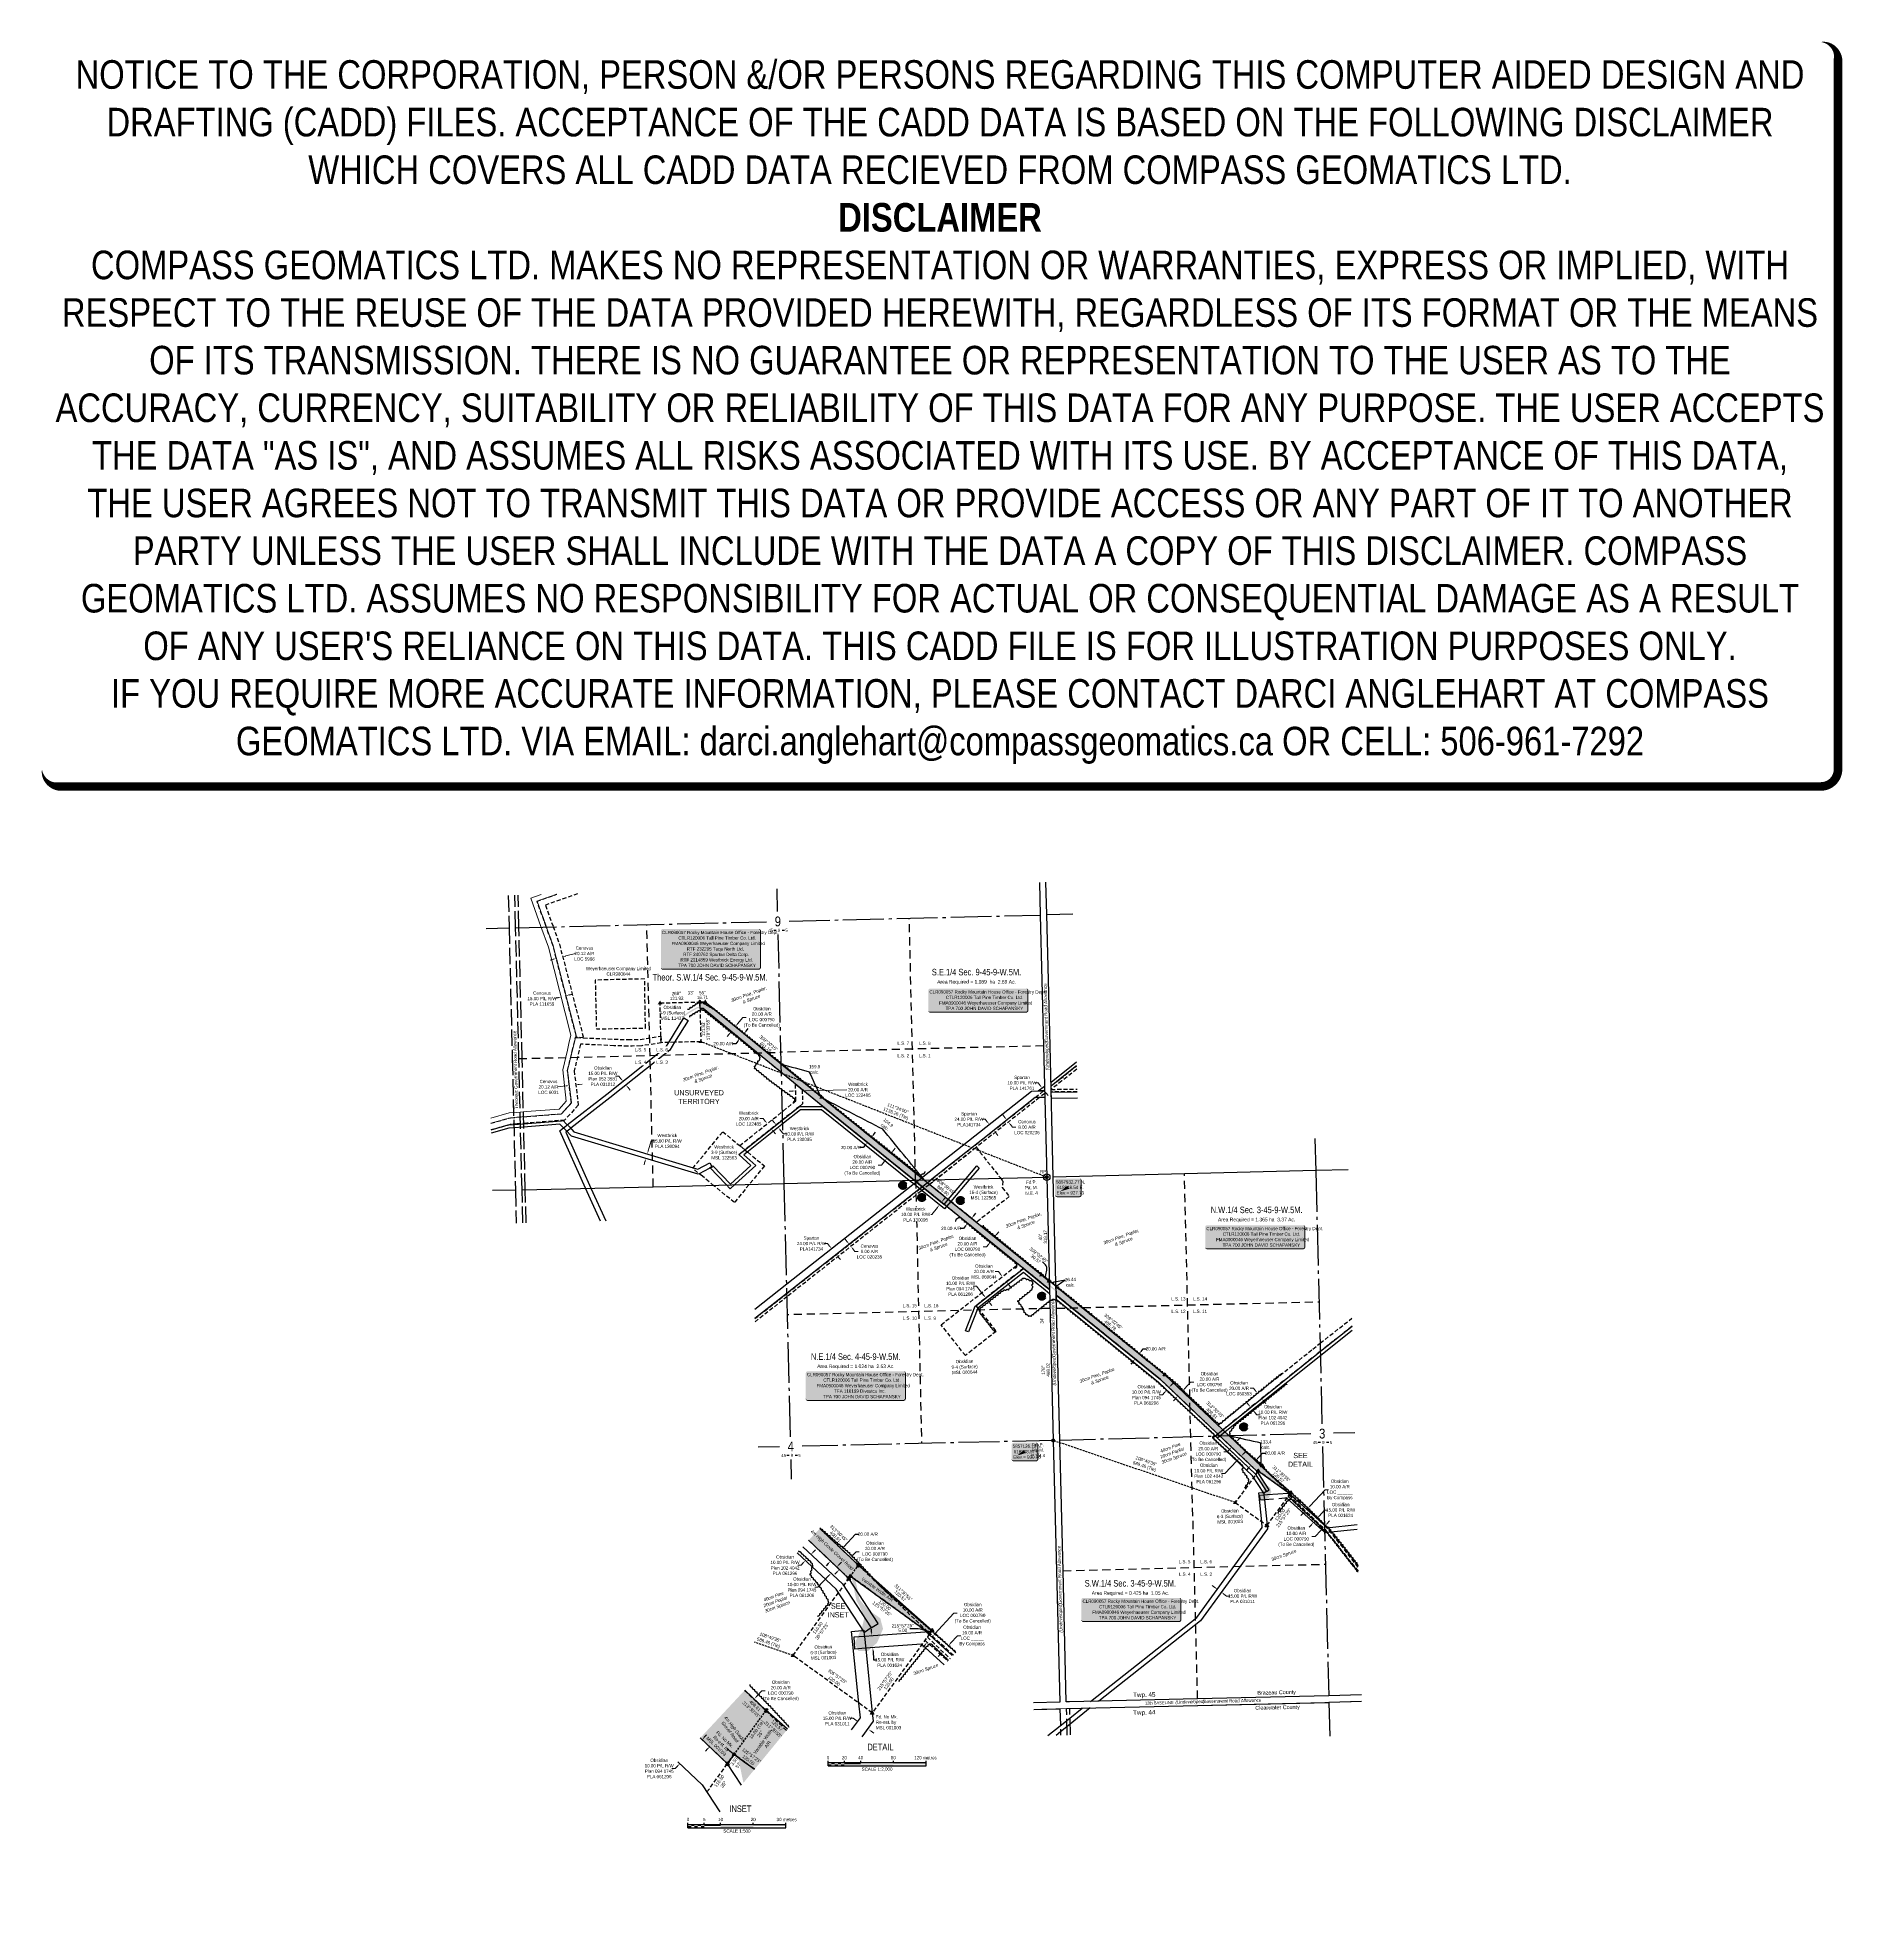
# Model space of a CAD drawing. Extents: x 615758 to 621285, y 5855650 to 5861424.
import ezdxf
from ezdxf.enums import TextEntityAlignment as Align

# ---------------------------------------------------------------- set-up
doc = ezdxf.new("R2010")
doc.units = 0
doc.header["$LTSCALE"] = 5
doc.header["$PDSIZE"] = 0.5
for name, pattern in [('0', [1, 1, 0]), ('BORDER2', [22.225, 6.35, -3.175, 6.35, -3.175, 0, -3.175]), ('foc-ACCESSROAD', [3.75, 2.5, -1.25]), ('foc-LSD', [8, 5, -3]), ('foc-QUARTERLINE', [33, 25, -3, 2, -3]), ('foc-TIELINE', [1.875, 1.25, -0.625]), ('foc-TRAV', [1.875, 1.25, -0.625]), ('foc-UNSURVEYED', [12.5, 10, -2.5])]:
    doc.linetypes.add(name, pattern=pattern)
doc.layers.get('Defpoints').update_dxf_attribs({"color": 9})
for name, color, linetype in [('10', 1, 'Continuous'), ('35', 37, 'Continuous'), ('9', 3, 'Continuous'), ('AS-ROADS', 254, 'Continuous'), ('AS-SURFACE IMPACT', 7, 'Continuous'), ('C-AR', 13, 'foc-ACCESSROAD'), ('C-RW', 13, 'Continuous'), ('C-SYMBOL', 7, 'Continuous'), ('C-WS', 13, 'foc-ACCESSROAD'), ('D-TXT', 6, 'Continuous'), ('DETAIL-T', 7, 'Continuous'), ('F-AR', 190, 'foc-ACCESSROAD'), ('F-RW', 190, 'Continuous'), ('F-WS', 190, 'foc-ACCESSROAD'), ('L-33', 7, 'Continuous'), ('L-AREAREQUIRED', 7, 'Continuous'), ('L-BD', 7, 'Continuous'), ('L-MON', 1, 'Continuous'), ('L-QSEC', 8, 'foc-QUARTERLINE'), ('L-ROAD-T', 7, 'Continuous'), ('L-SEC', 7, 'Continuous'), ('L-SECLBL', 7, 'Continuous'), ('L-SECTION-LSD', 7, 'foc-LSD'), ('L-TIE', 7, 'foc-TIELINE'), ('L-UNS-T', 3, 'Continuous'), ('L-USEC', 7, 'foc-UNSURVEYED'), ('P-PROPOSED', 10, 'Continuous'), ('P-PROPOSED-H', 21, 'Continuous'), ('P-TRAV', 4, 'foc-TRAV'), ('P-TXT', 4, 'Continuous'), ('T-BUSH', 110, '0'), ('T-BUSH-T', 110, 'Continuous')]:
    doc.layers.add(name, color=color, linetype=linetype)
doc.layers.add('AS-COUNTY', color=7, linetype='BORDER2', lineweight=60, true_color=0xcc33ff)
for name, color, linetype, lineweight in [('C-AR-T', 13, 'Continuous', 9), ('C-RW-T', 13, 'Continuous', 9), ('C-WS-T', 13, 'Continuous', 9), ('F-AR-T', 190, 'Continuous', 9), ('F-RW-T', 190, 'Continuous', 9), ('T-TEXT', 48, 'Continuous', 18)]:
    doc.layers.add(name, color=color, linetype=linetype, lineweight=lineweight)
doc.layers.add('DISCLAIMER', color=7, linetype='Continuous', plot=False)
doc.styles.add('100L', font='ARIALN.TTF', dxfattribs={"height": 11})
doc.styles.add('175L', font='ARIALN.TTF', dxfattribs={"height": 20})
doc.styles.add('240', font='ARIALN.TTF', dxfattribs={"height": 30})
doc.styles.add('80', font='ARIALN.TTF', dxfattribs={"height": 10})
doc.styles.add('80CG', font='ARIALN.TTF', dxfattribs={"height": 10})
doc.styles.add('80L', font='ARIALN.TTF', dxfattribs={"height": 10})
doc.styles.add('80LS', font='ARIALNI.TTF', dxfattribs={"height": 10})
doc.styles.add('Crossing', font='ARIALN.TTF', dxfattribs={"height": 10})
doc.styles.add('SIMPLEX', font='ARIALN.TTF')
doc.dimstyles.new('Compass 5 000', dxfattribs={"dimscale": 5, "dimtxt": 9, "dimasz": 2, "dimexe": 0.2, "dimexo": 0.0625, "dimgap": 0.5, "dimtad": 0, "dimtih": 1, "dimtoh": 1, "dimzin": 0, "dimdsep": 46, "dimtxsty": '80CG', "dimcen": 0.1, "dimse1": 1, "dimse2": 1, "dimclrd": 256, "dimclrt": 256, "dimaunit": 1, "dimadec": 4, "dimazin": 0, "dimtfac": 0.06, "dimtofl": 0, "dimtmove": 0, "dimatfit": 1, "dimfxl": 0.2, "dimtolj": 1, "dimtzin": 0, "dimlwd": -1, "dimarcsym": 0})

# ---------------------------------------------------------------- blocks, each defined once
blk = doc.blocks.new('L-SECLBL')
at = {"layer": '9', "color": 7}
for p, q in [((-5.1, -27.8), (-12.3, -27.8)), ((20.7, -27.8), (13.5, -27.8))]:
    blk.add_line(p, q, dxfattribs=at)
at = {"layer": '10', "color": 2, "style": 'SIMPLEX'}
blk.add_attdef('SEC', text='', height=30, dxfattribs=at).set_placement((0, 0), align=Align.MIDDLE)
at = {"layer": '10', "color": 5, "style": '80L'}
blk.add_attdef('TWP', text='', height=9.5, dxfattribs=at).set_placement((-14.4, -27.4), align=Align.MIDDLE_RIGHT)
blk.add_attdef('RGE', text='', height=9.5, dxfattribs=at).set_placement((3.6, -27.4), align=Align.MIDDLE_CENTER)
blk.add_attdef('MER', text='', height=9.5, dxfattribs=at).set_placement((23.2, -27.4), align=Align.MIDDLE_LEFT)
blk = doc.blocks.new('*D433')
at = {"layer": 'C-RW-T', "transparency": 16777216}
for p, q in [((619430.6, 5857063.7), (619393.9, 5857025.2)), ((619451.3, 5857085.4), (619458.2, 5857092.6)), ((619393.9, 5857025.2), (619383.9, 5857025.2))]:
    blk.add_line(p, q, dxfattribs=at)
for points in [[(619429.4, 5857064.8), (619431.8, 5857062.5), (619437.5, 5857070.9)], [(619450.1, 5857086.6), (619452.6, 5857084.3), (619444.4, 5857078.2)]]:
    blk.add_solid(points, dxfattribs=at)
at = {"layer": 'Defpoints', "color": 0, "transparency": 16777216}
for p in [(619437.5, 5857070.9), (619469.6, 5857054.2), (619462.6, 5857046.9)]:
    blk.add_point(p, dxfattribs=at)
at = {"layer": 'C-RW-T', "transparency": 16777216, "insert": (619344.8, 5857025.2), "char_height": 10, "attachment_point": 5, "style": '80CG'}
blk.add_mtext('\\A1;Obsidian\\P10.00 P/L R/W\\PPlan 102 4042\\PPLA 061296', dxfattribs=at)
blk = doc.blocks.new('*D434')
at = {"layer": 'C-RW-T', "transparency": 16777216}
for p, q in [((619467, 5857235.7), (619460.8, 5857243.5)), ((619485.9, 5857212.3), (619492.1, 5857204.5)), ((619492.1, 5857204.5), (619502.1, 5857204.5))]:
    blk.add_line(p, q, dxfattribs=at)
for points in [[(619468.3, 5857236.8), (619465.7, 5857234.7), (619473.3, 5857227.9)], [(619487.2, 5857213.3), (619484.6, 5857211.2), (619479.6, 5857220.1)]]:
    blk.add_solid(points, dxfattribs=at)
at = {"layer": 'Defpoints', "color": 0, "transparency": 16777216}
for p in [(619470.5, 5857225.7), (619476.8, 5857217.8), (619479.6, 5857220.1)]:
    blk.add_point(p, dxfattribs=at)
at = {"layer": 'C-RW-T', "transparency": 16777216, "insert": (619541.2, 5857204.5), "char_height": 10, "attachment_point": 5, "style": '80CG'}
blk.add_mtext('\\A1;Obsidian\\P10.00 P/L R/W\\PPlan 102 4042\\PPLA 061296', dxfattribs=at)
blk = doc.blocks.new('*D435')
at = {"layer": 'C-RW-T', "transparency": 16777216}
for p, q in [((619481.9, 5857286.1), (619471.9, 5857286.1)), ((619488.2, 5857278.3), (619481.9, 5857286.1)), ((619513.2, 5857247.1), (619519.5, 5857239.3))]:
    blk.add_line(p, q, dxfattribs=at)
for points in [[(619489.5, 5857279.4), (619486.9, 5857277.3), (619494.4, 5857270.5)], [(619514.5, 5857248.2), (619511.9, 5857246.1), (619507, 5857254.9)]]:
    blk.add_solid(points, dxfattribs=at)
at = {"layer": 'Defpoints', "color": 0, "transparency": 16777216}
for p in [(619491.8, 5857268.4), (619494.4, 5857270.5), (619504.3, 5857252.8)]:
    blk.add_point(p, dxfattribs=at)
at = {"layer": 'C-RW-T', "transparency": 16777216, "insert": (619437.6, 5857286.1), "char_height": 10, "attachment_point": 5, "style": '80CG'}
blk.add_mtext('\\A1;Obsidian\\P20.00 A/R\\PLOC 060393', dxfattribs=at)
blk = doc.blocks.new('*D436')
at = {"layer": 'C-RW-T', "transparency": 16777216}
for p, q in [((619229.8, 5857295.6), (619236.5, 5857302.9)), ((619202.8, 5857266), (619192.8, 5857266)), ((619209.6, 5857273.4), (619202.8, 5857266))]:
    blk.add_line(p, q, dxfattribs=at)
for points in [[(619208.3, 5857274.5), (619210.8, 5857272.3), (619216.3, 5857280.8)], [(619228.6, 5857296.7), (619231, 5857294.4), (619223, 5857288.2)]]:
    blk.add_solid(points, dxfattribs=at)
at = {"layer": 'Defpoints', "color": 0, "transparency": 16777216}
for p in [(619215.5, 5857281.6), (619216.3, 5857280.8), (619222.2, 5857288.9)]:
    blk.add_point(p, dxfattribs=at)
at = {"layer": 'C-RW-T', "transparency": 16777216, "insert": (619153.7, 5857266), "char_height": 10, "attachment_point": 5, "style": '80CG'}
blk.add_mtext('\\A1;Obsidian\\P10.00 P/L R/W\\PPlan 094 1745 \\PPLA 061206', dxfattribs=at)
blk = doc.blocks.new('*D437')
at = {"layer": 'C-RW-T', "transparency": 16777216}
for p, q in [((618633.7, 5857599.3), (618623.7, 5857599.3)), ((618656.1, 5857570.9), (618633.7, 5857599.3)), ((618674.6, 5857547.3), (618680.8, 5857539.5))]:
    blk.add_line(p, q, dxfattribs=at)
for points in [[(618657.4, 5857572), (618654.8, 5857569.9), (618662.2, 5857563.1)], [(618675.9, 5857548.4), (618673.3, 5857546.3), (618668.4, 5857555.2)]]:
    blk.add_solid(points, dxfattribs=at)
at = {"layer": 'Defpoints', "color": 0, "transparency": 16777216}
for p in [(618674.3, 5857572.6), (618668.4, 5857555.2), (618680.5, 5857564.7)]:
    blk.add_point(p, dxfattribs=at)
at = {"layer": 'C-RW-T', "transparency": 16777216, "insert": (618584.7, 5857599.3), "char_height": 10, "attachment_point": 5, "style": '80CG'}
blk.add_mtext('\\A1;Obsidian\\P10.00 P/L R/W\\PPlan 094 1745 \\PPLA 061206', dxfattribs=at)
blk = doc.blocks.new('*D438')
at = {"layer": 'C-RW-T', "transparency": 16777216}
for p, q in [((618700.4, 5857643.9), (618690.4, 5857643.9)), ((618706.5, 5857636.1), (618700.4, 5857643.9)), ((618731.3, 5857604.6), (618737.4, 5857596.8))]:
    blk.add_line(p, q, dxfattribs=at)
for points in [[(618707.8, 5857637.1), (618705.2, 5857635), (618712.7, 5857628.2)], [(618732.6, 5857605.6), (618729.9, 5857603.6), (618725.1, 5857612.5)]]:
    blk.add_solid(points, dxfattribs=at)
at = {"layer": 'Defpoints', "color": 0, "transparency": 16777216}
for p in [(618712.7, 5857628.2), (618680.6, 5857602.9), (618693, 5857587.2)]:
    blk.add_point(p, dxfattribs=at)
at = {"layer": 'C-RW-T', "transparency": 16777216, "insert": (618656.1, 5857643.9), "char_height": 10, "attachment_point": 5, "style": '80CG'}
blk.add_mtext('\\A1;Obsidian\\P20.00 A/R\\PMSL 060644', dxfattribs=at)
blk = doc.blocks.new('*D439')
at = {"layer": 'Defpoints', "color": 0, "transparency": 16777216}
for p in [(618165.3, 5857694.7), (618189.8, 5857713.9), (618179.6, 5857676.6)]:
    blk.add_point(p, dxfattribs=at)
at = {"layer": 'F-RW-T', "transparency": 16777216}
for p, q in [((618177.4, 5857729.6), (618167.4, 5857729.6)), ((618183.6, 5857721.8), (618177.4, 5857729.6)), ((618210.2, 5857688), (618216.4, 5857680.2))]:
    blk.add_line(p, q, dxfattribs=at)
for points in [[(618184.9, 5857722.8), (618182.3, 5857720.8), (618189.8, 5857713.9)], [(618211.5, 5857689), (618208.9, 5857687), (618204, 5857695.9)]]:
    blk.add_solid(points, dxfattribs=at)
at = {"layer": 'F-RW-T', "transparency": 16777216, "insert": (618127.9, 5857729.6), "char_height": 10, "attachment_point": 5, "style": '80CG'}
blk.add_mtext('\\A1;Spartan\\P24.00 P/L R/W\\PPLA141734', dxfattribs=at)
blk = doc.blocks.new('*D440')
at = {"layer": 'Defpoints', "color": 0, "transparency": 16777216}
for p in [(618243, 5857726.6), (618248, 5857720.3), (618248.8, 5857720.9)]:
    blk.add_point(p, dxfattribs=at)
at = {"layer": 'F-AR-T', "transparency": 16777216}
for p, q in [((618237.7, 5857735.1), (618231.5, 5857742.9)), ((618255, 5857713.1), (618261.2, 5857705.2)), ((618261.2, 5857705.2), (618271.2, 5857705.2))]:
    blk.add_line(p, q, dxfattribs=at)
for points in [[(618239, 5857736.1), (618236.4, 5857734.1), (618243.9, 5857727.2)], [(618256.3, 5857714.1), (618253.7, 5857712.1), (618248.8, 5857720.9)]]:
    blk.add_solid(points, dxfattribs=at)
at = {"layer": 'F-AR-T', "transparency": 16777216, "insert": (618305.5, 5857705.2), "char_height": 10, "attachment_point": 5, "style": '80CG'}
blk.add_mtext('\\A1;Cenovus\\P8.00 A/R\\PLOC 020235', dxfattribs=at)
blk = doc.blocks.new('*D441')
at = {"layer": 'Defpoints', "color": 0, "transparency": 16777216}
for p in [(618524, 5857857.8), (618517.8, 5857850), (618520, 5857848.2)]:
    blk.add_point(p, dxfattribs=at)
at = {"layer": 'F-RW-T', "transparency": 16777216}
for p, q in [((618532.5, 5857863.8), (618538.8, 5857871.6)), ((618496.2, 5857818.7), (618486.2, 5857818.7)), ((618513.7, 5857840.4), (618496.2, 5857818.7))]:
    blk.add_line(p, q, dxfattribs=at)
for points in [[(618531.2, 5857864.9), (618533.8, 5857862.8), (618526.2, 5857856)], [(618512.4, 5857841.5), (618515, 5857839.4), (618520, 5857848.2)]]:
    blk.add_solid(points, dxfattribs=at)
at = {"layer": 'F-RW-T', "transparency": 16777216, "insert": (618447.1, 5857818.7), "char_height": 10, "attachment_point": 5, "style": '80CG', "bg_fill": 3, "box_fill_scale": 1.1, "bg_fill_color": 256, "bg_fill_true_color": 13158600, "bg_fill_transparency": 0}
blk.add_mtext('\\A1;Westbrick\\P10.00 P/L R/W\\PPLA 130095', dxfattribs=at)
blk = doc.blocks.new('*D442')
at = {"layer": 'Defpoints', "color": 0, "transparency": 16777216}
for p in [(618834.4, 5858206.2), (618834.4, 5858206.2), (618840.6, 5858198.3)]:
    blk.add_point(p, dxfattribs=at)
at = {"layer": 'F-RW-T', "transparency": 16777216}
for p, q in [((618822, 5858221.9), (618812, 5858221.9)), ((618828.2, 5858214), (618822, 5858221.9)), ((618846.9, 5858190.5), (618853.1, 5858182.7))]:
    blk.add_line(p, q, dxfattribs=at)
for points in [[(618829.5, 5858215.1), (618826.9, 5858213), (618834.4, 5858206.2)], [(618848.2, 5858191.5), (618845.6, 5858189.5), (618840.7, 5858198.3)]]:
    blk.add_solid(points, dxfattribs=at)
at = {"layer": 'F-RW-T', "transparency": 16777216, "insert": (618772.9, 5858221.9), "char_height": 10, "attachment_point": 5, "style": '80CG'}
blk.add_mtext('\\A1;Spartan\\P10.00 P/L R/W\\PPLA 141761', dxfattribs=at)
blk = doc.blocks.new('*D443')
at = {"layer": 'Defpoints', "color": 0, "transparency": 16777216}
for p in [(617996.8, 5858074.6), (618003, 5858066.8), (618026.2, 5858085.3)]:
    blk.add_point(p, dxfattribs=at)
at = {"layer": 'F-RW-T', "transparency": 16777216}
for p, q in [((618013.8, 5858100.9), (618007.5, 5858108.7)), ((618032.5, 5858077.4), (618042.3, 5858065.2)), ((618042.3, 5858065.2), (618052.3, 5858065.2))]:
    blk.add_line(p, q, dxfattribs=at)
for points in [[(618015.1, 5858102), (618012.5, 5858099.9), (618020, 5858093.1)], [(618033.8, 5858078.5), (618031.2, 5858076.4), (618026.2, 5858085.3)]]:
    blk.add_solid(points, dxfattribs=at)
at = {"layer": 'F-RW-T', "transparency": 16777216, "insert": (618091.3, 5858065.2), "char_height": 10, "attachment_point": 5, "style": '80CG'}
blk.add_mtext('\\A1;Westbrick\\P10.00 P/L R/W\\PPLA 130095', dxfattribs=at)
blk = doc.blocks.new('*D444')
at = {"layer": 'Defpoints', "color": 0, "transparency": 16777216}
for p in [(617988.3, 5858093.4), (617992.5, 5858096.8), (618000.7, 5858077.7)]:
    blk.add_point(p, dxfattribs=at)
at = {"layer": 'F-RW-T', "transparency": 16777216}
for p, q in [((617980.1, 5858112.4), (617970.1, 5858112.4)), ((617986.3, 5858104.6), (617980.1, 5858112.4)), ((618011.2, 5858073.3), (618017.5, 5858065.5))]:
    blk.add_line(p, q, dxfattribs=at)
for points in [[(617987.6, 5858105.7), (617985, 5858103.6), (617992.5, 5858096.8)], [(618012.5, 5858074.4), (618009.9, 5858072.3), (618005, 5858081.2)]]:
    blk.add_solid(points, dxfattribs=at)
at = {"layer": 'F-RW-T', "transparency": 16777216, "insert": (617935.7, 5858112.4), "char_height": 10, "attachment_point": 5, "style": '80CG'}
blk.add_mtext('\\A1;Westbrick\\P20.00 A/R\\PLOC 122485', dxfattribs=at)
blk = doc.blocks.new('*D445')
at = {"layer": 'Defpoints', "color": 0, "transparency": 16777216}
for p in [(618080, 5858184.1), (618099.7, 5858197.5), (618100, 5858184.6)]:
    blk.add_point(p, dxfattribs=at)
at = {"layer": 'F-RW-T', "transparency": 16777216}
for p, q in [((618069.7, 5858196.8), (618059.7, 5858196.5)), ((618109.7, 5858197.8), (618236.2, 5858200.8))]:
    blk.add_line(p, q, dxfattribs=at)
for points in [[(618069.7, 5858198.5), (618069.8, 5858195.1), (618079.7, 5858197)], [(618109.7, 5858199.4), (618109.7, 5858196.1), (618099.7, 5858197.5)]]:
    blk.add_solid(points, dxfattribs=at)
at = {"layer": 'F-RW-T', "transparency": 16777216, "insert": (618270.5, 5858200.8), "char_height": 10, "attachment_point": 5, "style": '80CG'}
blk.add_mtext('\\A1;Westbrick\\P20.00 A/R\\PLOC 122485', dxfattribs=at)
blk = doc.blocks.new('*D446')
at = {"layer": 'Defpoints', "color": 0, "transparency": 16777216}
for p in [(617625.2, 5858004.5), (617627, 5857988.3), (617631.3, 5858002.6)]:
    blk.add_point(p, dxfattribs=at)
at = {"layer": 'F-RW-T', "transparency": 16777216}
for p, q in [((617628.1, 5858014), (617637.1, 5858043.9)), ((617637.1, 5858043.9), (617647.1, 5858043.9)), ((617618, 5857980.5), (617615.1, 5857971))]:
    blk.add_line(p, q, dxfattribs=at)
for points in [[(617616.4, 5857981), (617619.6, 5857980.1), (617620.9, 5857990.1)], [(617626.5, 5858014.5), (617629.7, 5858013.6), (617625.2, 5858004.5)]]:
    blk.add_solid(points, dxfattribs=at)
at = {"layer": 'F-RW-T', "transparency": 16777216, "insert": (617686.2, 5858043.9), "char_height": 10, "attachment_point": 5, "style": '80CG'}
blk.add_mtext('\\A1;Westbrick\\P15.00 P/L R/W\\PPLA 130094', dxfattribs=at)
blk = doc.blocks.new('*D447')
at = {"layer": 'C-RW-T', "transparency": 16777216}
for p, q in [((617538.2, 5858242.4), (617528.2, 5858242.4)), ((617544.5, 5858234.6), (617538.2, 5858242.4)), ((617566.3, 5858207.2), (617572.5, 5858199.4))]:
    blk.add_line(p, q, dxfattribs=at)
for points in [[(617545.8, 5858235.6), (617543.2, 5858233.5), (617550.7, 5858226.7)], [(617567.6, 5858208.2), (617565, 5858206.1), (617560, 5858215)]]:
    blk.add_solid(points, dxfattribs=at)
at = {"layer": 'Defpoints', "color": 0, "transparency": 16777216}
for p in [(617531.1, 5858211.1), (617560, 5858215), (617540.5, 5858199.4)]:
    blk.add_point(p, dxfattribs=at)
at = {"layer": 'C-RW-T', "transparency": 16777216, "insert": (617489.1, 5858242.4), "char_height": 10, "attachment_point": 5, "style": '80CG'}
blk.add_mtext('\\A1;Obsidian\\P15.00 P/L R/W\\PPlan 052 3581 \\PPLA 031012', dxfattribs=at)
blk = doc.blocks.new('*D448')
at = {"layer": 'Defpoints', "color": 0, "transparency": 16777216}
for p in [(617350.9, 5858525.8), (617365.4, 5858529.5), (617375.8, 5858488.9)]:
    blk.add_point(p, dxfattribs=at)
at = {"layer": 'F-RW', "transparency": 16777216}
for p, q in [((617385.5, 5858491.4), (617395.2, 5858493.9)), ((617351.6, 5858482.7), (617341.7, 5858480.1))]:
    blk.add_line(p, q, dxfattribs=at)
for points in [[(617385.1, 5858493), (617385.9, 5858489.8), (617375.8, 5858488.9)], [(617351.2, 5858484.3), (617352, 5858481), (617361.3, 5858485.2)]]:
    blk.add_solid(points, dxfattribs=at)
at = {"layer": 'F-RW', "transparency": 16777216, "insert": (617302.6, 5858480.1), "char_height": 10, "attachment_point": 5, "style": '80CG'}
blk.add_mtext('\\A1;Cenovus\\P15.00 P/L R/W\\PPLA 111659', dxfattribs=at)
blk = doc.blocks.new('*D449')
at = {"layer": 'Defpoints', "color": 0, "transparency": 16777216}
for p in [(617366, 5858608.1), (617356, 5858566.1), (617375.5, 5858571.1)]:
    blk.add_point(p, dxfattribs=at)
at = {"layer": 'F-RW-T', "transparency": 16777216}
for p, q in [((617375.6, 5858610.6), (617404.8, 5858618.1)), ((617336.8, 5858600.6), (617327.1, 5858598.1))]:
    blk.add_line(p, q, dxfattribs=at)
for points in [[(617375.2, 5858612.2), (617376.1, 5858609), (617366, 5858608.1)], [(617336.4, 5858602.2), (617337.2, 5858599), (617346.5, 5858603.1)]]:
    blk.add_solid(points, dxfattribs=at)
at = {"layer": 'F-RW-T', "transparency": 16777216, "insert": (617432.7, 5858618.1), "char_height": 10, "attachment_point": 5, "style": '80CG'}
blk.add_mtext('\\A1;Cenovus\\P20.12 A/R\\PLOC 5986', dxfattribs=at)
blk = doc.blocks.new('fdia')
at = {"color": 255, "const_width": 1}
blk.add_lwpolyline([(-0.5, 0, 1), (0.5, 0, 1)], format="xyb", close=True, dxfattribs=at)
blk = doc.blocks.new('Fdiaa')
blk.add_blockref('fdia', (0, 0))
blk = doc.blocks.new('fdib')
at = {"color": 1, "const_width": 1.6}
blk.add_lwpolyline([(-0.4, 0, 1), (0.4, 0, 1)], format="xyb", close=True, dxfattribs=at)
at = {"color": 1}
blk.add_circle((0, 0), 0.8, dxfattribs=at)
blk = doc.blocks.new('Fdibb')
blk.add_blockref('fdib', (0, 0))
blk = doc.blocks.new('fdicc')
for name in ['Fdibb', 'Fdiaa']:
    blk.add_blockref(name, (0, 0))
blk = doc.blocks.new('FDI')
blk.add_blockref('fdicc', (0, 0))
blk = doc.blocks.new('STRIA')
blk.add_hatch(color=255).paths.add_polyline_path([(0, 1.5), (-1.5, -0.9), (1.4, -0.9)])
blk = doc.blocks.new('STRIAA')
blk.add_blockref('STRIA', (0, 0))
blk = doc.blocks.new('STRIB')
at = {"color": 1}
blk.add_solid([(-1.1, -0.7), (0, 1.1), (1, -0.7)], dxfattribs=at)
blk = doc.blocks.new('STRIBB')
blk.add_blockref('STRIB', (0, 0))
blk = doc.blocks.new('STRICC')
for name in ['STRIAA', 'STRIBB']:
    blk.add_blockref(name, (0, 0))
blk = doc.blocks.new('fdspike')
blk.add_blockref('STRICC', (0, 0))
blk = doc.blocks.new('TRIA')
blk.add_hatch(color=255).paths.add_polyline_path([(0, 1.5), (-1.5, -0.9), (1.4, -0.9)])
blk = doc.blocks.new('TRIAA')
blk.add_blockref('TRIA', (0, 0))
blk = doc.blocks.new('TRIB')
at = {"color": 1}
blk.add_lwpolyline([(-1.1, -0.7), (0, 1.1), (1, -0.7)], close=True, dxfattribs=at)
blk = doc.blocks.new('TRIBB')
blk.add_blockref('TRIB', (0, 0))
blk = doc.blocks.new('TRICC')
for name in ['TRIAA', 'TRIBB']:
    blk.add_blockref(name, (0, 0))
blk = doc.blocks.new('plspike')
blk.add_blockref('TRICC', (0, 0))
blk = doc.blocks.new('*U505')
h = blk.add_hatch(color=255)
edge = h.paths.add_edge_path()
edge.add_line((-146.5, -37), (146.5, -37))
edge.add_arc((146.5, -31), 6, 270, 360)
edge.add_line((152.5, -31), (152.5, 29.5))
edge.add_arc((146.5, 29.5), 6, 0, 90)
edge.add_line((146.5, 35.5), (-146.5, 35.5))
edge.add_arc((-146.5, 29.5), 6, 90, 180)
edge.add_line((-152.5, 29.5), (-152.5, -31))
edge.add_arc((-146.5, -31), 6, 180, 270)
at = {"color": 44, "flags": 128}
blk.add_lwpolyline([(-146.5, -37, 3, 3, 0), (146.5, -37, 3, 3, 0.414214), (152.5, -31, 3, 3, 0), (152.5, 29.5, 3, 0, 0.414214), (146.5, 35.5, 0, 0, 0), (-146.5, 35.5, 0, 0, 0.414214), (-152.5, 29.5, 0, 0, 0), (-152.5, -31, 0, 3, 0.414214)], format="xyseb", close=True, dxfattribs=at)
at = {"color": 44, "style": '80'}
blk.add_attdef('ENTER_TEXT_001', (-36, -5), '', height=10, dxfattribs=at)
blk = doc.blocks.new('*U467')
h = blk.add_hatch(color=255)
edge = h.paths.add_edge_path()
edge.add_line((-146.5, -45.5), (146.5, -45.5))
edge.add_arc((146.5, -39.5), 6, 270, 360)
edge.add_line((152.5, -39.5), (152.5, 38))
edge.add_arc((146.5, 38), 6, 0, 90)
edge.add_line((146.5, 44), (-146.5, 44))
edge.add_arc((-146.5, 38), 6, 90, 180)
edge.add_line((-152.5, 38), (-152.5, -39.5))
edge.add_arc((-146.5, -39.5), 6, 180, 270)
at = {"color": 44, "flags": 128}
blk.add_lwpolyline([(-146.5, -45.5, 3, 3, 0), (146.5, -45.5, 3, 3, 0.414214), (152.5, -39.5, 3, 3, 0), (152.5, 38, 3, 0, 0.414214), (146.5, 44, 0, 0, 0), (-146.5, 44, 0, 0, 0.414214), (-152.5, 38, 0, 0, 0), (-152.5, -39.5, 0, 3, 0.414214)], format="xyseb", close=True, dxfattribs=at)
at = {"color": 44, "style": '80'}
blk.add_attdef('ENTER_TEXT_001', (-36, -5), '', height=10, dxfattribs=at)
blk = doc.blocks.new('*U468')
h = blk.add_hatch(color=255)
edge = h.paths.add_edge_path()
edge.add_line((-146.5, -62.5), (146.5, -62.5))
edge.add_arc((146.5, -56.5), 6, 270, 360)
edge.add_line((152.5, -56.5), (152.5, 55))
edge.add_arc((146.5, 55), 6, 0, 90)
edge.add_line((146.5, 61), (-146.5, 61))
edge.add_arc((-146.5, 55), 6, 90, 180)
edge.add_line((-152.5, 55), (-152.5, -56.5))
edge.add_arc((-146.5, -56.5), 6, 180, 270)
at = {"color": 44, "flags": 128}
blk.add_lwpolyline([(-146.5, -62.5, 3, 3, 0), (146.5, -62.5, 3, 3, 0.414214), (152.5, -56.5, 3, 3, 0), (152.5, 55, 3, 0, 0.414214), (146.5, 61, 0, 0, 0), (-146.5, 61, 0, 0, 0.414214), (-152.5, 55, 0, 0, 0), (-152.5, -56.5, 0, 3, 0.414214)], format="xyseb", close=True, dxfattribs=at)
at = {"color": 44, "style": '80'}
blk.add_attdef('ENTER_TEXT_001', (-36, -5), '', height=10, dxfattribs=at)
blk = doc.blocks.new('*D470')
at = {"layer": 'C-AR-T', "transparency": 16777216}
for p, q in [((619435.4, 5857128.1), (619442.2, 5857135.4)), ((619401.2, 5857091.6), (619391.2, 5857091.6)), ((619408, 5857098.9), (619401.2, 5857091.6))]:
    blk.add_line(p, q, dxfattribs=at)
for points in [[(619406.8, 5857100), (619409.3, 5857097.7), (619414.9, 5857106.2)], [(619434.1, 5857129.3), (619436.6, 5857127), (619428.5, 5857120.8)]]:
    blk.add_solid(points, dxfattribs=at)
at = {"layer": 'Defpoints', "color": 0, "transparency": 16777216}
for p in [(619428.5, 5857120.8), (619449.9, 5857073.5), (619463.5, 5857088.1)]:
    blk.add_point(p, dxfattribs=at)
at = {"layer": 'C-AR-T', "transparency": 16777216, "insert": (619343.3, 5857091.6), "char_height": 10, "attachment_point": 5, "style": '80CG'}
blk.add_mtext('\\A1;Obsidian\\P20.00 A/R \\PLOC 000790\\P(To Be Cancelled)', dxfattribs=at)
blk = doc.blocks.new('*D471')
at = {"layer": 'C-AR-T', "transparency": 16777216}
for p, q in [((619271, 5857284.7), (619289.4, 5857304.4)), ((619289.4, 5857304.4), (619299.4, 5857304.4)), ((619243.7, 5857255.5), (619236.9, 5857248.2))]:
    blk.add_line(p, q, dxfattribs=at)
for points in [[(619269.8, 5857285.9), (619272.2, 5857283.6), (619264.2, 5857277.4)], [(619242.5, 5857256.6), (619244.9, 5857254.4), (619250.5, 5857262.8)]]:
    blk.add_solid(points, dxfattribs=at)
at = {"layer": 'Defpoints', "color": 0, "transparency": 16777216}
for p in [(619264.2, 5857277.4), (619279.9, 5857235.3), (619293.6, 5857250)]:
    blk.add_point(p, dxfattribs=at)
at = {"layer": 'C-AR-T', "transparency": 16777216, "insert": (619347.3, 5857304.4), "char_height": 10, "attachment_point": 5, "style": '80CG'}
blk.add_mtext('\\A1;Obsidian\\P20.00 A/R \\PLOC 000790\\P(To Be Cancelled)', dxfattribs=at)
blk = doc.blocks.new('xing2')
h = blk.add_hatch(color=50)
h.dxf.hatch_style = 1
edge = h.paths.add_edge_path()
edge.add_ellipse((0, 0), major_axis=(-12.5, 0), ratio=0.816297, start_angle=0, end_angle=360)
h = blk.add_hatch(color=250)
h.dxf.hatch_style = 1
edge = h.paths.add_edge_path()
edge.add_ellipse((0, -2), major_axis=(-12.5, 0), ratio=0.816297, start_angle=0, end_angle=180)
edge.add_line((12.5, -2), (12.5, 0))
edge.add_ellipse((0, 0), major_axis=(-12.5, 0), ratio=0.816297, start_angle=0, end_angle=180, ccw=False)
edge.add_line((-12.5, 0), (-12.5, -2))
at = {"color": 250}
blk.add_ellipse((0, 0), major_axis=(-12.5, 0), ratio=0.816297, dxfattribs=at)
blk.add_ellipse((0, -2), major_axis=(-12.5, 0), ratio=0.816297, start_param=0, end_param=3.141593, dxfattribs=at)
at = {"color": 250, "style": 'Crossing'}
blk.add_attdef('CROSSING', text='', height=9, dxfattribs=at).set_placement((0.1, 0), align=Align.MIDDLE_CENTER)
at = {"color": 250, "style": 'Crossing', "flags": 1}
for tag, p in [('DESCRIPTION', (0.1, -25.8)), ('LOCATION', (0.1, -39.3)), ('DWG_REF', (0.1, -52.8)), ('OWNER', (0.1, -12.5))]:
    blk.add_attdef(tag, text='', height=9, dxfattribs=at).set_placement(p, align=Align.MIDDLE_CENTER)
blk = doc.blocks.new('*D477')
at = {"layer": 'C-AR-T', "transparency": 16777216}
for p, q in [((618254.5, 5856774.9), (618264.4, 5856785.5)), ((618264.4, 5856785.5), (618274.4, 5856785.5)), ((618206.7, 5856723.8), (618199.9, 5856716.5))]:
    blk.add_line(p, q, dxfattribs=at)
for points in [[(618253.3, 5856776.1), (618255.7, 5856773.8), (618247.7, 5856767.6)], [(618205.5, 5856724.9), (618207.9, 5856722.6), (618213.5, 5856731.1)]]:
    blk.add_solid(points, dxfattribs=at)
at = {"layer": 'Defpoints', "color": 0, "transparency": 16777216}
for p in [(618163.2, 5856846.5), (618129.1, 5856810), (618247.7, 5856767.6)]:
    blk.add_point(p, dxfattribs=at)
at = {"layer": 'C-AR-T', "transparency": 16777216, "insert": (618322.3, 5856785.5), "char_height": 10, "attachment_point": 5, "style": '80CG'}
blk.add_mtext('\\A1;Obsidian\\P20.00 A/R \\PLOC 000790\\P(To Be Cancelled)', dxfattribs=at)
blk = doc.blocks.new('*D476')
at = {"layer": 'C-RW-T', "transparency": 16777216}
for p, q in [((618256.1, 5856275), (618246.1, 5856275)), ((618264.2, 5856269.1), (618256.1, 5856275)), ((618310.7, 5856235.3), (618318.8, 5856229.4))]:
    blk.add_line(p, q, dxfattribs=at)
for points in [[(618265.1, 5856270.5), (618263.2, 5856267.8), (618272.3, 5856263.3)], [(618311.7, 5856236.6), (618309.7, 5856233.9), (618302.6, 5856241.2)]]:
    blk.add_solid(points, dxfattribs=at)
at = {"layer": 'Defpoints', "color": 0, "transparency": 16777216}
for p in [(618272.3, 5856263.3), (617842, 5855672.2), (617872.3, 5855650.1)]:
    blk.add_point(p, dxfattribs=at)
at = {"layer": 'C-RW-T', "transparency": 16777216, "insert": (618207, 5856275), "char_height": 10, "attachment_point": 5, "style": '80CG'}
blk.add_mtext('\\A1;Obsidian\\P15.00 P/L R/W\\PPLA 031011', dxfattribs=at)
blk = doc.blocks.new('*D478')
at = {"layer": 'C-RW', "transparency": 16777216}
for p, q in [((618312.3, 5856538.6), (618311.6, 5856548.6)), ((618316.5, 5856481.3), (618318.4, 5856454.3)), ((618318.4, 5856454.3), (618328.4, 5856454.3))]:
    blk.add_line(p, q, dxfattribs=at)
for points in [[(618314, 5856538.8), (618310.7, 5856538.5), (618313, 5856528.7)], [(618318.1, 5856481.4), (618314.8, 5856481.1), (618315.8, 5856491.2)]]:
    blk.add_solid(points, dxfattribs=at)
at = {"layer": 'Defpoints', "color": 0, "transparency": 16777216}
for p in [(618384, 5856533.8), (618315.8, 5856491.2), (618386.7, 5856496.4)]:
    blk.add_point(p, dxfattribs=at)
at = {"layer": 'C-RW', "transparency": 16777216, "insert": (618367.5, 5856454.3), "char_height": 10, "attachment_point": 5, "style": '80CG'}
blk.add_mtext('\\A1;Obsidian\\P15.00 P/L R/W\\PPLA 001624', dxfattribs=at)
blk = doc.blocks.new('*D479')
at = {"layer": 'Defpoints', "color": 0, "transparency": 16777216}
for p in [(619119.1, 5857376), (619131.7, 5857391.6), (619131.8, 5857391.4)]:
    blk.add_point(p, dxfattribs=at)
at = {"layer": 'P-TXT', "transparency": 16777216}
for p, q in [((619138.1, 5857399.2), (619144.4, 5857407)), ((619144.4, 5857407), (619154.4, 5857407)), ((619112.9, 5857368.1), (619106.6, 5857360.4))]:
    blk.add_line(p, q, dxfattribs=at)
for points in [[(619136.8, 5857400.3), (619139.4, 5857398.2), (619131.8, 5857391.4)], [(619111.6, 5857369.2), (619114.2, 5857367.1), (619119.2, 5857375.9)]]:
    blk.add_solid(points, dxfattribs=at)
at = {"layer": 'P-TXT', "transparency": 16777216, "insert": (619182.2, 5857407), "char_height": 10, "attachment_point": 5, "style": '80CG'}
blk.add_mtext('\\A1;20.00 A/R', dxfattribs=at)
blk = doc.blocks.new('*D480')
at = {"layer": 'Defpoints', "color": 0, "transparency": 16777216}
for p in [(618617.5, 5857807.9), (618604.9, 5857792.4), (618606.1, 5857791.4)]:
    blk.add_point(p, dxfattribs=at)
at = {"layer": 'P-TXT', "transparency": 16777216}
for p, q in [((618624.9, 5857814.7), (618631.2, 5857822.5)), ((618593.5, 5857775.8), (618583.5, 5857775.8)), ((618599.8, 5857783.6), (618593.5, 5857775.8))]:
    blk.add_line(p, q, dxfattribs=at)
for points in [[(618623.6, 5857815.8), (618626.2, 5857813.7), (618618.7, 5857806.9)], [(618598.5, 5857784.7), (618601.1, 5857782.6), (618606.1, 5857791.4)]]:
    blk.add_solid(points, dxfattribs=at)
at = {"layer": 'P-TXT', "transparency": 16777216, "insert": (618555.8, 5857775.8), "char_height": 10, "attachment_point": 5, "style": '80CG'}
blk.add_mtext('\\A1;20.00 A/R', dxfattribs=at)
blk = doc.blocks.new('*D481')
at = {"layer": 'Defpoints', "color": 0, "transparency": 16777216}
for p in [(618299.2, 5858039.2), (618300.7, 5858038), (618313.3, 5858053.5)]:
    blk.add_point(p, dxfattribs=at)
at = {"layer": 'P-TXT', "transparency": 16777216}
for p, q in [((618292.9, 5858031.4), (618286.6, 5858023.7)), ((618318, 5858062.6), (618324.3, 5858070.3)), ((618286.6, 5858023.7), (618276.6, 5858023.7))]:
    blk.add_line(p, q, dxfattribs=at)
for points in [[(618291.6, 5858032.5), (618294.2, 5858030.4), (618299.2, 5858039.2)], [(618316.7, 5858063.6), (618319.3, 5858061.5), (618311.7, 5858054.8)]]:
    blk.add_solid(points, dxfattribs=at)
at = {"layer": 'P-TXT', "transparency": 16777216, "insert": (618248.9, 5858023.7), "char_height": 10, "attachment_point": 5, "style": '80CG'}
blk.add_mtext('\\A1;20.00 A/R', dxfattribs=at)
blk = doc.blocks.new('*D482')
at = {"layer": 'Defpoints', "color": 0, "transparency": 16777216}
for p in [(617908.7, 5858357.4), (617938.8, 5858332.7), (617951.4, 5858348)]:
    blk.add_point(p, dxfattribs=at)
at = {"layer": 'P-TXT', "transparency": 16777216}
for p, q in [((617927.6, 5858380.5), (617933.9, 5858388.2)), ((617896, 5858341.9), (617886, 5858341.9)), ((617902.3, 5858349.7), (617896, 5858341.9))]:
    blk.add_line(p, q, dxfattribs=at)
for points in [[(617926.3, 5858381.6), (617928.9, 5858379.4), (617921.3, 5858372.8)], [(617901.1, 5858350.7), (617903.6, 5858348.6), (617908.7, 5858357.4)]]:
    blk.add_solid(points, dxfattribs=at)
at = {"layer": 'P-TXT', "transparency": 16777216, "insert": (617858.3, 5858341.9), "char_height": 10, "attachment_point": 5, "style": '80CG'}
blk.add_mtext('\\A1;20.00 A/R', dxfattribs=at)
blk = doc.blocks.new('*D483')
at = {"layer": 'Defpoints', "color": 0, "transparency": 16777216}
for p in [(618181.8, 5856829), (618147.9, 5856792.6), (618186.3, 5856756.8)]:
    blk.add_point(p, dxfattribs=at)
at = {"layer": 'P-TXT', "transparency": 16777216}
for p, q in [((618227, 5856800.4), (618263.2, 5856839.2)), ((618263.2, 5856839.2), (618273.2, 5856839.2)), ((618179.4, 5856749.5), (618172.6, 5856742.2))]:
    blk.add_line(p, q, dxfattribs=at)
for points in [[(618225.8, 5856801.6), (618228.2, 5856799.3), (618220.2, 5856793.1)], [(618178.2, 5856750.6), (618180.7, 5856748.4), (618186.3, 5856756.8)]]:
    blk.add_solid(points, dxfattribs=at)
at = {"layer": 'P-TXT', "transparency": 16777216, "insert": (618300.9, 5856839.2), "char_height": 10, "attachment_point": 5, "style": '80CG'}
blk.add_mtext('\\A1;20.00 A/R', dxfattribs=at)
blk = doc.blocks.new('*D484')
at = {"layer": 'C-AR-T', "transparency": 16777216}
for p, q in [((618523, 5856472.2), (618516.1, 5856464.9)), ((618554, 5856504.8), (618575.6, 5856527.4)), ((618575.6, 5856527.4), (618585.6, 5856527.4))]:
    blk.add_line(p, q, dxfattribs=at)
for points in [[(618521.8, 5856473.3), (618524.2, 5856471), (618529.9, 5856479.4)], [(618552.8, 5856505.9), (618555.2, 5856503.6), (618547.1, 5856497.5)]]:
    blk.add_solid(points, dxfattribs=at)
at = {"layer": 'Defpoints', "color": 0, "transparency": 16777216}
for p in [(618529.9, 5856479.4), (618565, 5856480.5), (618547.8, 5856462.3)]:
    blk.add_point(p, dxfattribs=at)
at = {"layer": 'C-AR-T', "transparency": 16777216, "insert": (618619.9, 5856527.4), "char_height": 10, "attachment_point": 5, "style": '80CG'}
blk.add_mtext('\\A1;Obsidian\\P10.00 A/R \\PLOC _____\\PBy Compass', dxfattribs=at)
blk = doc.blocks.new('*U373')
at = {"color": 0}
for p, q in [((-150, 0), (-150, 15)), ((-150, 10), (150.2, 10)), ((-150, 0), (150.2, 0)), ((-100, 10), (-100, 15)), ((-50, 10), (-50, 15)), ((50, 10), (50, 15)), ((150.2, 0), (150.2, 15))]:
    blk.add_line(p, q, dxfattribs=at)
for points in [[(-150, 5), (-140, 5), (-150, 0), (-140, 0)], [(-140, 10), (-130, 10), (-140, 5), (-130, 5)], [(-130, 5), (-120, 5), (-130, 0), (-120, 0)], [(-120, 10), (-110, 10), (-120, 5), (-110, 5)], [(-110, 5), (-100, 5), (-110, 0), (-100, 0)], [(-100, 10), (-50, 10), (-100, 5), (-50, 5)], [(-50, 5), (50, 5), (-50, 0), (50, 0)], [(50, 10), (150.2, 10), (50, 5), (150.2, 5)]]:
    blk.add_solid(points, dxfattribs=at)
at = {"color": 0, "style": '80'}
blk.add_text('metres', height=10, dxfattribs=at).set_placement((162.2, 20), align=Align.CENTER)
at = {"color": 0, "char_height": 10, "style": '80'}
for s, insert, attachment_point in [('0', (-150, 30.2), 2), ('20', (-100, 30.2), 2), ('40', (-50, 30.2), 2), ('80', (50, 30.2), 2), ('120', (136.7, 30.2), 3), ('SCALE 1:2,000', (0.1, -5), 2)]:
    blk.add_mtext(s, dxfattribs=dict(at, insert=insert, attachment_point=attachment_point))
blk = doc.blocks.new('*U501')
h = blk.add_hatch(color=255)
edge = h.paths.add_edge_path()
edge.add_line((-146.5, -37), (146.5, -37))
edge.add_arc((146.5, -31), 6, 270, 360)
edge.add_line((152.5, -31), (152.5, 29.5))
edge.add_arc((146.5, 29.5), 6, 0, 90)
edge.add_line((146.5, 35.5), (-146.5, 35.5))
edge.add_arc((-146.5, 29.5), 6, 90, 180)
edge.add_line((-152.5, 29.5), (-152.5, -31))
edge.add_arc((-146.5, -31), 6, 180, 270)
at = {"color": 44, "flags": 128}
blk.add_lwpolyline([(-146.5, -37, 3, 3, 0), (146.5, -37, 3, 3, 0.414214), (152.5, -31, 3, 3, 0), (152.5, 29.5, 3, 0, 0.414214), (146.5, 35.5, 0, 0, 0), (-146.5, 35.5, 0, 0, 0.414214), (-152.5, 29.5, 0, 0, 0), (-152.5, -31, 0, 3, 0.414214)], format="xyseb", close=True, dxfattribs=at)
at = {"color": 44, "style": '80'}
blk.add_attdef('ENTER_TEXT_001', (-36, -5), '', height=10, dxfattribs=at)
blk = doc.blocks.new('*U486')
h = blk.add_hatch(color=255)
edge = h.paths.add_edge_path()
edge.add_line((-146.5, -37), (146.5, -37))
edge.add_arc((146.5, -31), 6, 270, 360)
edge.add_line((152.5, -31), (152.5, 29.5))
edge.add_arc((146.5, 29.5), 6, 0, 90)
edge.add_line((146.5, 35.5), (-146.5, 35.5))
edge.add_arc((-146.5, 29.5), 6, 90, 180)
edge.add_line((-152.5, 29.5), (-152.5, -31))
edge.add_arc((-146.5, -31), 6, 180, 270)
at = {"color": 44, "flags": 128}
blk.add_lwpolyline([(-146.5, -37, 3, 3, 0), (146.5, -37, 3, 3, 0.414214), (152.5, -31, 3, 3, 0), (152.5, 29.5, 3, 0, 0.414214), (146.5, 35.5, 0, 0, 0), (-146.5, 35.5, 0, 0, 0.414214), (-152.5, 29.5, 0, 0, 0), (-152.5, -31, 0, 3, 0.414214)], format="xyseb", close=True, dxfattribs=at)
at = {"color": 44, "style": '80'}
blk.add_attdef('ENTER_TEXT_001', (-36, -5), '', height=10, dxfattribs=at)
blk = doc.blocks.new('*U487')
h = blk.add_hatch(color=254)
edge = h.paths.add_edge_path()
edge.add_line((-34, -28.5), (34, -28.5))
edge.add_arc((34, -22.5), 6, 270, 360)
edge.add_line((40, -22.5), (40, 21))
edge.add_arc((34, 21), 6, 0, 90)
edge.add_line((34, 27), (-34, 27))
edge.add_arc((-34, 21), 6, 90, 180)
edge.add_line((-40, 21), (-40, -22.5))
edge.add_arc((-34, -22.5), 6, 180, 270)
at = {"color": 1, "flags": 128}
blk.add_lwpolyline([(-34, -28.5, 3, 3, 0), (34, -28.5, 3, 3, 0.414214), (40, -22.5, 3, 3, 0), (40, 21, 3, 0, 0.414214), (34, 27, 0, 0, 0), (-34, 27, 0, 0, 0.414214), (-40, 21, 0, 0, 0), (-40, -22.5, 0, 3, 0.414214)], format="xyseb", close=True, dxfattribs=at)
blk.add_lwpolyline([(-23.9, -12.1, 0, 10, 0), (0, 0, 5, 5, 0)], format="xyseb", dxfattribs=at)
at = {"color": 1, "style": '80'}
blk.add_attdef('ENTER_TEXT_001', (-36, -5), '', height=10, dxfattribs=at)
blk = doc.blocks.new('*D488')
at = {"layer": 'C-RW-T', "transparency": 16777216}
for p, q in [((619363, 5856676.1), (619355, 5856682)), ((619391.4, 5856655.5), (619399.4, 5856649.6)), ((619399.4, 5856649.6), (619409.4, 5856649.6))]:
    blk.add_line(p, q, dxfattribs=at)
for points in [[(619364, 5856677.5), (619362.1, 5856674.8), (619371.1, 5856670.2)], [(619392.3, 5856656.9), (619390.4, 5856654.2), (619383.3, 5856661.4)]]:
    blk.add_solid(points, dxfattribs=at)
at = {"layer": 'Defpoints', "color": 0, "transparency": 16777216}
for p in [(619371.1, 5856670.2), (619333.5, 5856618.5), (619345.6, 5856609.6)]:
    blk.add_point(p, dxfattribs=at)
at = {"layer": 'C-RW-T', "transparency": 16777216, "insert": (619448.5, 5856649.6), "char_height": 10, "attachment_point": 5, "style": '80CG'}
blk.add_mtext('\\A1;Obsidian\\P15.00 P/L R/W\\PPLA 031011', dxfattribs=at)
blk = doc.blocks.new('*D489')
at = {"layer": 'C-AR-T', "transparency": 16777216}
for p, q in [((618506.1, 5856533.6), (618563.9, 5856597.1)), ((618563.9, 5856597.1), (618573.9, 5856597.1)), ((618475.8, 5856500.3), (618469.1, 5856493))]:
    blk.add_line(p, q, dxfattribs=at)
for points in [[(618504.9, 5856534.7), (618507.3, 5856532.5), (618499.4, 5856526.2)], [(618474.6, 5856501.5), (618477.1, 5856499.2), (618482.6, 5856507.7)]]:
    blk.add_solid(points, dxfattribs=at)
at = {"layer": 'Defpoints', "color": 0, "transparency": 16777216}
for p in [(618482.6, 5856507.7), (618549, 5856481), (618532.2, 5856462.6)]:
    blk.add_point(p, dxfattribs=at)
at = {"layer": 'C-AR-T', "transparency": 16777216, "insert": (618621.9, 5856597.1), "char_height": 10, "attachment_point": 5, "style": '80CG'}
blk.add_mtext('\\A1;Obsidian\\P10.00 A/R \\PLOC 000790\\P(To Be Cancelled)', dxfattribs=at)
blk = doc.blocks.new('TEMP')
h = blk.add_hatch(color=255)
h.dxf.hatch_style = 1
h.paths.add_polyline_path([(0, 0.3), (-0.7, 1.2), (-0.7, 0.7), (-1.2, 0.7), (-0.3, 0), (-1.2, -0.7), (-0.7, -0.7), (-0.7, -1.2), (0, -0.3), (0.7, -1.2), (0.7, -0.7), (1.2, -0.7), (0.3, 0), (1.2, 0.7), (0.7, 0.7), (0.7, 1.2)])
h.paths.add_polyline_path([(0.6, 0.8), (0.6, 0.6), (0.8, 0.6), (0.1, 0), (0.8, -0.6), (0.6, -0.6), (0.6, -0.8), (0, -0.1), (-0.6, -0.8), (-0.6, -0.6), (-0.8, -0.6), (-0.1, 0), (-0.8, 0.6), (-0.6, 0.6), (-0.6, 0.8), (0, 0.1)], flags=16)
h = blk.add_hatch(color=1)
h.dxf.hatch_style = 1
h.paths.add_polyline_path([(0, 0.1), (-0.6, 0.8), (-0.6, 0.6), (-0.8, 0.6), (-0.1, 0), (-0.8, -0.6), (-0.6, -0.6), (-0.6, -0.8), (0, -0.1), (0.6, -0.8), (0.6, -0.6), (0.8, -0.6), (0.1, 0), (0.8, 0.6), (0.6, 0.6), (0.6, 0.8)])
at = {"color": 1}
for p, q in [((-0.1, 0), (0.1, 0)), ((0, 0.1), (0, -0.1))]:
    blk.add_line(p, q, dxfattribs=at)
at = {"color": 255, "flags": 128}
blk.add_lwpolyline([(-0.3, 0), (-1.2, 0.7), (-0.7, 0.7), (-0.7, 1.2), (0, 0.3), (0.7, 1.2), (0.7, 0.7), (1.2, 0.7), (0.3, 0), (1.2, -0.7), (0.7, -0.7), (0.7, -1.2), (0, -0.3), (-0.7, -1.2), (-0.7, -0.7), (-1.2, -0.7)], close=True, dxfattribs=at)
at = {"color": 1, "flags": 128}
blk.add_lwpolyline([(-0.1, 0), (-0.8, 0.6), (-0.6, 0.6), (-0.6, 0.8), (0, 0.1), (0.6, 0.8), (0.6, 0.6), (0.8, 0.6), (0.1, 0), (0.8, -0.6), (0.6, -0.6), (0.6, -0.8), (0, -0.1), (-0.6, -0.8), (-0.6, -0.6), (-0.8, -0.6)], close=True, dxfattribs=at)
blk = doc.blocks.new('*D490')
at = {"layer": 'C-RW-T', "transparency": 16777216}
for p, q in [((618133.6, 5856784.4), (618140.4, 5856791.7)), ((618096.1, 5856744.2), (618086.1, 5856744.2)), ((618102.9, 5856751.5), (618096.1, 5856744.2))]:
    blk.add_line(p, q, dxfattribs=at)
for points in [[(618132.4, 5856785.6), (618134.8, 5856783.3), (618126.8, 5856777.1)], [(618101.7, 5856752.6), (618104.2, 5856750.4), (618109.8, 5856758.8)]]:
    blk.add_solid(points, dxfattribs=at)
at = {"layer": 'Defpoints', "color": 0, "transparency": 16777216}
for p in [(618108.9, 5856759.6), (618125.9, 5856777.9), (618109.8, 5856758.8)]:
    blk.add_point(p, dxfattribs=at)
at = {"layer": 'C-RW-T', "transparency": 16777216, "insert": (618047, 5856744.2), "char_height": 10, "attachment_point": 5, "style": '80CG'}
blk.add_mtext('\\A1;Obsidian\\P10.00 P/L R/W\\PPlan 102 4042\\PPLA 061296', dxfattribs=at)
blk = doc.blocks.new('*D491')
at = {"layer": 'C-RW-T', "transparency": 16777216}
for p, q in [((618181.4, 5856712.6), (618147.9, 5856676.6)), ((618212.7, 5856746.1), (618219.5, 5856753.4)), ((618147.9, 5856676.6), (618137.9, 5856676.6))]:
    blk.add_line(p, q, dxfattribs=at)
for points in [[(618180.2, 5856713.7), (618182.6, 5856711.4), (618188.2, 5856719.9)], [(618211.4, 5856747.3), (618213.9, 5856745), (618205.8, 5856738.8)]]:
    blk.add_solid(points, dxfattribs=at)
at = {"layer": 'Defpoints', "color": 0, "transparency": 16777216}
for p in [(618172.7, 5856769.7), (618155.1, 5856750.8), (618188.2, 5856719.9)]:
    blk.add_point(p, dxfattribs=at)
at = {"layer": 'C-RW-T', "transparency": 16777216, "insert": (618098.8, 5856676.6), "char_height": 10, "attachment_point": 5, "style": '80CG'}
blk.add_mtext('\\A1;Obsidian\\P10.00 P/L R/W\\PPlan 094 1745 \\PPLA 061206', dxfattribs=at)
blk = doc.blocks.new('*D492')
at = {"layer": 'C-AR-T', "transparency": 16777216}
for p, q in [((617960.1, 5856342.3), (617975.9, 5856359.2)), ((617975.9, 5856359.2), (617985.9, 5856359.2)), ((617810, 5856181.5), (617803.1, 5856174.2))]:
    blk.add_line(p, q, dxfattribs=at)
for points in [[(617958.9, 5856343.4), (617961.4, 5856341.1), (617953.3, 5856335)], [(617808.7, 5856182.6), (617811.2, 5856180.4), (617816.8, 5856188.8)]]:
    blk.add_solid(points, dxfattribs=at)
at = {"layer": 'Defpoints', "color": 0, "transparency": 16777216}
for p in [(617553.7, 5856708.3), (617417.1, 5856562.1), (617953.3, 5856335)]:
    blk.add_point(p, dxfattribs=at)
at = {"layer": 'C-AR-T', "transparency": 16777216, "insert": (618033.9, 5856359.2), "char_height": 10, "attachment_point": 5, "style": '80CG'}
blk.add_mtext('\\A1;Obsidian\\P20.00 A/R \\PLOC 000790\\P(To Be Cancelled)', dxfattribs=at)
blk = doc.blocks.new('*D493')
at = {"layer": 'C-RW-T', "transparency": 16777216}
for p, q in [((617799.8, 5856217), (617806.6, 5856224.3)), ((617717.5, 5856128.7), (617710.7, 5856121.4)), ((617710.7, 5856121.4), (617700.7, 5856121.4))]:
    blk.add_line(p, q, dxfattribs=at)
for points in [[(617798.6, 5856218.1), (617801, 5856215.8), (617793, 5856209.6)], [(617716.3, 5856129.8), (617718.8, 5856127.5), (617724.4, 5856136)]]:
    blk.add_solid(points, dxfattribs=at)
at = {"layer": 'Defpoints', "color": 0, "transparency": 16777216}
for p in [(617805, 5856198.4), (617724.4, 5856136), (617736.4, 5856124.8)]:
    blk.add_point(p, dxfattribs=at)
at = {"layer": 'C-RW-T', "transparency": 16777216, "insert": (617661.6, 5856121.4), "char_height": 10, "attachment_point": 5, "style": '80CG'}
blk.add_mtext('\\A1;Obsidian\\P10.00 P/L R/W\\PPlan 094 1745 \\PPLA 061206', dxfattribs=at)
blk = doc.blocks.new('*U494')
at = {"color": 0}
for p, q in [((-150, 0), (-150, 15)), ((-150, 10), (150.2, 10)), ((-150, 0), (150.2, 0)), ((-100, 10), (-100, 15)), ((-50, 10), (-50, 15)), ((50, 10), (50, 15)), ((150.2, 0), (150.2, 15))]:
    blk.add_line(p, q, dxfattribs=at)
for points in [[(-150, 5), (-140, 5), (-150, 0), (-140, 0)], [(-140, 10), (-130, 10), (-140, 5), (-130, 5)], [(-130, 5), (-120, 5), (-130, 0), (-120, 0)], [(-120, 10), (-110, 10), (-120, 5), (-110, 5)], [(-110, 5), (-100, 5), (-110, 0), (-100, 0)], [(-100, 10), (-50, 10), (-100, 5), (-50, 5)], [(-50, 5), (50, 5), (-50, 0), (50, 0)], [(50, 10), (150.2, 10), (50, 5), (150.2, 5)]]:
    blk.add_solid(points, dxfattribs=at)
at = {"color": 0, "style": '80'}
blk.add_text('metres', height=10, dxfattribs=at).set_placement((162.2, 20), align=Align.CENTER)
at = {"color": 0, "char_height": 10, "style": '80'}
for s, insert, attachment_point in [('0', (-150, 30.2), 2), ('5', (-100, 30.2), 2), ('10', (-50, 30.2), 2), ('20', (50, 30.2), 2), ('30', (136.7, 30.2), 3), ('SCALE 1:500', (0.1, -5), 2)]:
    blk.add_mtext(s, dxfattribs=dict(at, insert=insert, attachment_point=attachment_point))
blk = doc.blocks.new('*D495')
at = {"layer": 'C-RW-T', "transparency": 16777216}
for p, q in [((618695.3, 5857757.9), (618701.6, 5857765.7)), ((618663.9, 5857719), (618653.9, 5857719)), ((618670.2, 5857726.8), (618663.9, 5857719))]:
    blk.add_line(p, q, dxfattribs=at)
for points in [[(618694, 5857758.9), (618696.6, 5857756.8), (618689, 5857750.1)], [(618668.9, 5857727.8), (618671.5, 5857725.7), (618676.5, 5857734.6)]]:
    blk.add_solid(points, dxfattribs=at)
at = {"layer": 'Defpoints', "color": 0, "transparency": 16777216}
for p in [(618687.5, 5857751.3), (618674.9, 5857735.8), (618676.5, 5857734.6)]:
    blk.add_point(p, dxfattribs=at)
at = {"layer": 'C-RW-T', "transparency": 16777216, "insert": (618605.9, 5857719), "char_height": 10, "attachment_point": 5, "style": '80CG'}
blk.add_mtext('\\A1;Obsidian\\P20.00 A/R \\PLOC 000790\\P(To Be Cancelled)', dxfattribs=at)
blk = doc.blocks.new('*D496')
at = {"layer": 'C-RW-T', "transparency": 16777216}
for p, q in [((618353, 5857983), (618342, 5857969.4)), ((618378.1, 5858014.1), (618384.4, 5858021.9)), ((618342, 5857969.4), (618332, 5857969.4))]:
    blk.add_line(p, q, dxfattribs=at)
for points in [[(618351.7, 5857984.1), (618354.3, 5857982), (618359.3, 5857990.8)], [(618376.8, 5858015.2), (618379.4, 5858013.1), (618371.8, 5858006.3)]]:
    blk.add_solid(points, dxfattribs=at)
at = {"layer": 'Defpoints', "color": 0, "transparency": 16777216}
for p in [(618353.3, 5857995.6), (618359.3, 5857990.8), (618365.9, 5858011.1)]:
    blk.add_point(p, dxfattribs=at)
at = {"layer": 'C-RW-T', "transparency": 16777216, "insert": (618284, 5857969.4), "char_height": 10, "attachment_point": 5, "style": '80CG'}
blk.add_mtext('\\A1;Obsidian\\P20.00 A/R \\PLOC 000790\\P(To Be Cancelled)', dxfattribs=at)
blk = doc.blocks.new('*D497')
at = {"layer": 'C-RW-T', "transparency": 16777216}
for p, q in [((617901.3, 5858402.3), (617917.9, 5858422.6)), ((617917.9, 5858422.6), (617927.9, 5858422.6)), ((617876, 5858371.4), (617869.6, 5858363.7))]:
    blk.add_line(p, q, dxfattribs=at)
for points in [[(617874.7, 5858372.5), (617877.3, 5858370.3), (617882.3, 5858379.1)], [(617900, 5858403.4), (617902.6, 5858401.3), (617895, 5858394.6)]]:
    blk.add_solid(points, dxfattribs=at)
at = {"layer": 'Defpoints', "color": 0, "transparency": 16777216}
for p in [(617895, 5858394.6), (617920.2, 5858348.1), (617932.8, 5858363.6)]:
    blk.add_point(p, dxfattribs=at)
at = {"layer": 'C-RW-T', "transparency": 16777216, "insert": (617975.9, 5858422.6), "char_height": 10, "attachment_point": 5, "style": '80CG'}
blk.add_mtext('\\A1;Obsidian\\P20.00 A/R \\PLOC 000790\\P(To Be Cancelled)', dxfattribs=at)
blk = doc.blocks.new('*D499')
at = {"layer": 'Defpoints', "color": 0, "transparency": 16777216}
for p in [(618725.6, 5858107.4), (618730.6, 5858101.1), (618731.4, 5858101.8)]:
    blk.add_point(p, dxfattribs=at)
at = {"layer": 'F-AR-T', "transparency": 16777216}
for p, q in [((618720.3, 5858115.9), (618714.1, 5858123.8)), ((618737.6, 5858093.9), (618743.8, 5858086.1)), ((618743.8, 5858086.1), (618753.8, 5858086.1))]:
    blk.add_line(p, q, dxfattribs=at)
for points in [[(618721.6, 5858117), (618718.9, 5858114.9), (618726.4, 5858108.1)], [(618738.9, 5858095), (618736.3, 5858092.9), (618731.4, 5858101.8)]]:
    blk.add_solid(points, dxfattribs=at)
at = {"layer": 'F-AR-T', "transparency": 16777216, "insert": (618788.1, 5858086.1), "char_height": 10, "attachment_point": 5, "style": '80CG'}
blk.add_mtext('\\A1;Cenovus\\P8.00 A/R\\PLOC 020235', dxfattribs=at)
blk = doc.blocks.new('*D498')
at = {"layer": 'Defpoints', "color": 0, "transparency": 16777216}
for p in [(618672.4, 5858094.8), (618647.9, 5858075.5), (618662.1, 5858057.4)]:
    blk.add_point(p, dxfattribs=at)
at = {"layer": 'F-RW-T', "transparency": 16777216}
for p, q in [((618660, 5858110.5), (618650, 5858110.5)), ((618666.2, 5858102.6), (618660, 5858110.5)), ((618692.8, 5858068.8), (618699, 5858061))]:
    blk.add_line(p, q, dxfattribs=at)
for points in [[(618667.5, 5858103.7), (618664.9, 5858101.6), (618672.4, 5858094.8)], [(618694.1, 5858069.9), (618691.5, 5858067.8), (618686.6, 5858076.7)]]:
    blk.add_solid(points, dxfattribs=at)
at = {"layer": 'F-RW-T', "transparency": 16777216, "insert": (618610.5, 5858110.5), "char_height": 10, "attachment_point": 5, "style": '80CG'}
blk.add_mtext('\\A1;Spartan\\P24.00 P/L R/W\\PPLA141734', dxfattribs=at)
blk = doc.blocks.new('*U500')
at = {"layer": '35', "color": 3}
blk.add_circle((0, 0), 10, dxfattribs=at)
at = {"layer": '35', "color": 3, "style": '80'}
blk.add_attdef('RP_001', (-20.6, 12), '', height=10, dxfattribs=at)
blk = doc.blocks.new('*D502')
at = {"layer": 'C-RW-T', "transparency": 16777216}
for p, q in [((619682.7, 5856894.2), (619699.8, 5856913.2)), ((619699.8, 5856913.2), (619709.8, 5856913.2)), ((619659.2, 5856868.2), (619652.5, 5856860.8))]:
    blk.add_line(p, q, dxfattribs=at)
for points in [[(619658, 5856869.3), (619660.5, 5856867.1), (619665.9, 5856875.6)], [(619681.4, 5856895.3), (619683.9, 5856893.1), (619676, 5856886.8)]]:
    blk.add_solid(points, dxfattribs=at)
at = {"layer": 'Defpoints', "color": 0, "transparency": 16777216}
for p in [(619646.3, 5856893.3), (619656.3, 5856904.5), (619676, 5856886.8)]:
    blk.add_point(p, dxfattribs=at)
at = {"layer": 'C-RW-T', "transparency": 16777216, "insert": (619748.9, 5856913.2), "char_height": 10, "attachment_point": 5, "style": '80CG'}
blk.add_mtext('\\A1;Obsidian\\P15.00 P/L R/W\\PPLA 001624', dxfattribs=at)
blk = doc.blocks.new('*D504')
at = {"layer": 'Defpoints', "color": 0, "transparency": 16777216}
for p in [(617386.5, 5858213.5), (617386.9, 5858209.9), (617406.7, 5858212.2)]:
    blk.add_point(p, dxfattribs=at)
at = {"layer": 'F-RW-T', "transparency": 16777216}
for p, q in [((617376.5, 5858212.4), (617350.4, 5858209.3)), ((617416.2, 5858217), (617426.1, 5858218.2))]:
    blk.add_line(p, q, dxfattribs=at)
for points in [[(617376.3, 5858214), (617376.7, 5858210.7), (617386.5, 5858213.5)], [(617416, 5858218.7), (617416.4, 5858215.4), (617406.3, 5858215.9)]]:
    blk.add_solid(points, dxfattribs=at)
at = {"layer": 'F-RW-T', "transparency": 16777216, "insert": (617322.6, 5858209.3), "char_height": 10, "attachment_point": 5, "style": '80CG'}
blk.add_mtext('\\A1;Cenovus\\P20.12 A/R\\PLOC 6031', dxfattribs=at)
blk = doc.blocks.new('*D506')
at = {"layer": 'C-AR-T', "transparency": 16777216}
for p, q in [((619708, 5856872.2), (619714.8, 5856879.6)), ((619671.1, 5856831.6), (619661.1, 5856831.6)), ((619687.9, 5856850), (619671.1, 5856831.6))]:
    blk.add_line(p, q, dxfattribs=at)
for points in [[(619686.6, 5856851.1), (619689.1, 5856848.9), (619694.6, 5856857.4)], [(619706.8, 5856873.3), (619709.3, 5856871), (619701.3, 5856864.8)]]:
    blk.add_solid(points, dxfattribs=at)
at = {"layer": 'Defpoints', "color": 0, "transparency": 16777216}
for p in [(619689.3, 5856862.2), (619694.6, 5856857.4), (619696, 5856869.6)]:
    blk.add_point(p, dxfattribs=at)
at = {"layer": 'C-AR-T', "transparency": 16777216, "insert": (619613.1, 5856831.6), "char_height": 10, "attachment_point": 5, "style": '80CG'}
blk.add_mtext('\\A1;Obsidian\\P10.00 A/R \\PLOC 000790\\P(To Be Cancelled)', dxfattribs=at)
blk = doc.blocks.new('*D507')
at = {"layer": 'C-AR-T', "transparency": 16777216}
for p, q in [((619654.6, 5856925.5), (619701.6, 5856974.9)), ((619701.6, 5856974.9), (619711.6, 5856974.9)), ((619633.9, 5856903.7), (619627, 5856896.5))]:
    blk.add_line(p, q, dxfattribs=at)
for points in [[(619632.7, 5856904.9), (619635.1, 5856902.6), (619640.8, 5856911)], [(619653.4, 5856926.6), (619655.8, 5856924.3), (619647.7, 5856918.2)]]:
    blk.add_solid(points, dxfattribs=at)
at = {"layer": 'Defpoints', "color": 0, "transparency": 16777216}
for p in [(619643.2, 5856908.6), (619647.7, 5856918.2), (619650.1, 5856915.9)]:
    blk.add_point(p, dxfattribs=at)
at = {"layer": 'C-AR-T', "transparency": 16777216, "insert": (619746.2, 5856974.9), "char_height": 10, "attachment_point": 5, "style": '80CG'}
blk.add_mtext('\\A1;Obsidian\\P10.00 A/R \\PLOC ______\\PBy Compass', dxfattribs=at)
blk = doc.blocks.new('*D508')
at = {"layer": 'Defpoints', "color": 0, "transparency": 16777216}
for p in [(619461.4, 5857061.8), (619475.1, 5857076.2), (619487.7, 5857064.3)]:
    blk.add_point(p, dxfattribs=at)
at = {"layer": 'P-TXT', "transparency": 16777216}
for p, q in [((619494.6, 5857071.5), (619509.9, 5857087.7)), ((619509.9, 5857087.7), (619519.9, 5857087.7)), ((619467.1, 5857042.6), (619460.2, 5857035.3))]:
    blk.add_line(p, q, dxfattribs=at)
for points in [[(619465.9, 5857043.7), (619468.3, 5857041.4), (619474, 5857049.8)], [(619493.4, 5857072.7), (619495.8, 5857070.4), (619487.7, 5857064.3)]]:
    blk.add_solid(points, dxfattribs=at)
at = {"layer": 'P-TXT', "transparency": 16777216, "insert": (619547.7, 5857087.7), "char_height": 10, "attachment_point": 5, "style": '80CG'}
blk.add_mtext('\\A1;20.00 A/R', dxfattribs=at)
blk = doc.blocks.new('Disclaimer_Legal')
at = {"layer": 'DISCLAIMER', "color": 254, "flags": 128}
blk.add_lwpolyline([(-3612.9, -1104.6, 37.5, 37.5, 0), (4096.1, -1104.6, 37.5, 37.5, 0.414214), (4171.1, -1029.6, 37.5, 37.5, 0), (4171.1, 2078.7, 37.5, 0, 0.414214), (4096.1, 2153.7, 0, 0, 0), (-3612.9, 2153.7, 0, 0, 0.414214), (-3687.9, 2078.7, 0, 0, 0), (-3687.9, -1029.6, 0, 37.5, 0.414214)], format="xyseb", close=True, dxfattribs=at)
at = {"layer": 'DISCLAIMER', "color": 254, "insert": (241.6, 533.9), "char_height": 125, "width": 7717.568, "attachment_point": 5, "style": '80'}
blk.add_mtext('NOTICE TO THE CORPORATION, PERSON &/OR PERSONS REGARDING THIS COMPUTER AIDED DESIGN AND DRAFTING (CADD) FILES. ACCEPTANCE OF THE CADD DATA IS BASED ON THE FOLLOWING DISCLAIMER WHICH COVERS ALL CADD DATA RECIEVED FROM COMPASS GEOMATICS LTD.\\P{\\fArial Narrow|b1|i0|c0|p34;DISCLAIMER}\\PCOMPASS GEOMATICS LTD. MAKES NO REPRESENTATION OR WARRANTIES, EXPRESS OR IMPLIED, WITH RESPECT TO THE REUSE OF THE DATA PROVIDED HEREWITH, REGARDLESS OF ITS FORMAT OR THE MEANS OF ITS TRANSMISSION. THERE IS NO GUARANTEE OR REPRESENTATION TO THE USER AS TO THE ACCURACY, CURRENCY, SUITABILITY OR RELIABILITY OF THIS DATA FOR ANY PURPOSE. THE USER ACCEPTS THE DATA "AS IS", AND ASSUMES ALL RISKS ASSOCIATED WITH ITS USE. BY ACCEPTANCE OF THIS DATA, THE USER AGREES NOT TO TRANSMIT THIS DATA OR PROVIDE ACCESS OR ANY PART OF IT TO ANOTHER PARTY UNLESS THE USER SHALL INCLUDE WITH THE DATA A COPY OF THIS DISCLAIMER. COMPASS GEOMATICS LTD. ASSUMES NO RESPONSIBILITY FOR ACTUAL OR CONSEQUENTIAL DAMAGE AS A RESULT OF ANY USER\'S RELIANCE ON THIS DATA. THIS CADD FILE IS FOR ILLUSTRATION PURPOSES ONLY.\\PIF YOU REQUIRE MORE ACCURATE INFORMATION, PLEASE CONTACT DARCI ANGLEHART AT COMPASS GEOMATICS LTD. VIA EMAIL: darci.anglehart@compassgeomatics.ca OR CELL: 506-961-7292', dxfattribs=at)

msp = doc.modelspace()

# ---------------------------------------------------------------- hatches: boundary and pattern name
at = {"layer": 'AS-ROADS'}
h = msp.add_hatch(color=256, dxfattribs=at)
h.dxf.hatch_style = 1
h.paths.add_polyline_path([(619507.5, 5856996.987), (619503.981, 5857002.995), (619501.016, 5857017.22), (619497.166, 5857035.752), (619486.098, 5857050.112), (619410.394, 5857123.214), (619325.79, 5857205.288), (619264.23, 5857263.616), (619197.249, 5857321.769), (619119.306, 5857385.197), (619040.662, 5857448.951), (618963.094, 5857512.264), (618884.79, 5857576.096), (618807.191, 5857639.161), (618728.022, 5857702.914), (618649.695, 5857766.492), (618570.834, 5857830.571), (618492.449, 5857894.633), (618413.983, 5857958.168), (618335.58, 5858020.88), (618257.592, 5858083.87), (618178.851, 5858147.601), (618100.477, 5858211.056), (618022.383, 5858274.747), (617944.482, 5858338.236), (617866.155, 5858401.989), (617833.689, 5858428.34), (617808.424, 5858448.514), (617793.671, 5858453.049), (617777.807, 5858449.794), (617751.918, 5858434.974), (617736.494, 5858423.064), (617734.05, 5858426.23), (617749.692, 5858438.308), (617776.375, 5858453.584), (617793.869, 5858457.173), (617810.326, 5858452.114), (617836.197, 5858431.456), (617868.677, 5858405.093), (617947.008, 5858341.338), (618024.911, 5858277.847), (618102.999, 5858214.16), (618181.369, 5858150.709), (618260.106, 5858086.98), (618338.086, 5858023.998), (618416.491, 5857961.284), (618494.973, 5857897.735), (618573.36, 5857833.671), (618652.217, 5857769.596), (618730.536, 5857706.024), (618809.707, 5857642.271), (618887.316, 5857579.198), (618965.622, 5857515.364), (619043.186, 5857452.055), (619121.828, 5857388.301), (619199.823, 5857324.831), (619266.918, 5857266.58), (619328.558, 5857208.176), (619413.176, 5857126.088), (619489.088, 5857052.786), (619500.896, 5857037.466), (619504.932, 5857018.034), (619507.701, 5857004.751), (619517.794, 5856992.182), (619533.161, 5856981.624), (619536.545, 5856968.534), (619529.187, 5856951.455), (619517.868, 5856941.201), (619506.139, 5856941.611), (619501.839, 5856950.896), (619511.063, 5856971.148), (619513.608, 5856982.363)])
h = msp.add_hatch(color=256, dxfattribs=at)
h.dxf.hatch_style = 1
h.paths.add_polyline_path([(618141.446, 5856843.891), (618134.558, 5856836.641), (618221.098, 5856753.077), (618248.767, 5856717.177), (618258.391, 5856670.847), (618265.804, 5856635.284), (618274.6, 5856620.265), (618289.872, 5856583.705), (618283.509, 5856555.668), (618260.45, 5856505.037), (618271.198, 5856481.825), (618300.522, 5856480.799), (618328.819, 5856506.433), (618347.213, 5856549.131), (618338.755, 5856581.856), (618300.337, 5856608.251), (618275.104, 5856639.674), (618268.182, 5856672.881), (618258.091, 5856721.461), (618228.571, 5856759.762)])
h = msp.add_hatch(color=256, dxfattribs=at)
h.dxf.hatch_style = 1
h.paths.add_polyline_path([(617864.293, 5856297.521), (617836.653, 5856267.858), (617895.897, 5856190.993), (617919.534, 5856077.203), (617952.144, 5856116.89), (617933.191, 5856208.13)])
at = {"layer": 'P-PROPOSED-H'}
h = msp.add_hatch(color=256, dxfattribs=at)
h.dxf.hatch_style = 1
h.paths.add_polyline_path([(617786.093, 5858469.789), (617802.788, 5858470.17), (618159.336, 5858177.955), (618832.698, 5857634.061), (618856.432, 5857614.81), (618857.084, 5857588.538), (618843.837, 5857599.283), (618820.12, 5857618.521), (618146.718, 5858162.447), (617795.842, 5858450.014), (617786.594, 5858449.802)])
h = msp.add_hatch(color=256, dxfattribs=at)
h.dxf.hatch_style = 1
h.paths.add_polyline_path([(619496.72, 5857033.071), (619593.82, 5856962.636), (619596.755, 5856966.682), (619506.509, 5857046.566), (619210.277, 5857327.796), (618876.972, 5857598.149), (618877.624, 5857571.877), (619197.078, 5857312.759), (619494.667, 5857030.241), (619496.72, 5857033.072)])
h = msp.add_hatch(color=256, dxfattribs=at)
h.dxf.hatch_style = 1
h.paths.add_polyline_path([(618247.651, 5856710.474), (618490.401, 5856534.387), (618497.738, 5856544.502), (618272.124, 5856744.211), (618153.444, 5856856.521), (618119.195, 5856820.477), (618242.519, 5856703.399), (618247.653, 5856710.476)])
h = msp.add_hatch(color=256, dxfattribs=at)
h.dxf.hatch_style = 1
h.paths.add_polyline_path([(617891.433, 5856164.18), (617953.738, 5856118.83), (618054.488, 5856241.446), (617989.323, 5856299.129), (617923.776, 5856361.356), (617787.475, 5856215.082), (617870.903, 5856135.879), (617891.438, 5856164.188)])

# ---------------------------------------------------------------- linework, layer by layer
at = {"layer": 'AS-COUNTY', "const_width": 2, "flags": 128}
msp.add_lwpolyline([(619812.821, 5856326.291), (619712.851, 5856323.825), (618808.849, 5856302.532)], dxfattribs=at)
at = {"layer": 'C-AR'}
for points in [[(619784.216, 5857476.033), (619687.061, 5857399.355), (619676.133, 5857390.731), (619387.81, 5857159.254), (619372.964, 5857173.093), (619663.677, 5857406.392), (619686.44, 5857424.357), (619783.595, 5857501.036)], [(619802.585, 5856737.883), (619707.797, 5856858.872), (619593.82, 5856962.637), (619587.915, 5856954.495), (619700.446, 5856852.046), (619803.001, 5856721.142)], [(619802.495, 5856741.523), (619708.666, 5856860.154), (619596.755, 5856966.682), (619590.833, 5856958.518), (619701.263, 5856853.4), (619802.908, 5856724.886)], [(618153.444, 5856856.521), (618271.87, 5856743.995), (618490.356, 5856534.38), (618247.606, 5856710.467), (618242.519, 5856703.399), (618119.195, 5856820.477)], [(618562.704, 5856468.566), (618490.403, 5856534.389), (618475.638, 5856514.035), (618545.469, 5856450.46)], [(618569.743, 5856475.961), (618497.738, 5856544.502), (618482.933, 5856524.092), (618552.513, 5856457.859)], [(617922.899, 5856360.415), (617988.308, 5856298.264), (618051.421, 5856237.714)], [(617953.735, 5856118.827), (617891.252, 5856164.152), (617870.903, 5856135.879), (617787.475, 5856215.082)]]:
    msp.add_lwpolyline(points, dxfattribs=at)
at = {"layer": 'C-RW'}
for points in [[(617481.588, 5857798.418), (617436.151, 5857899.121), (617356.779, 5858075.045), (617364.637, 5858081.152), (617368.025, 5858083.786), (617376.674, 5858090.508), (617380.062, 5858093.141), (617501.603, 5858187.61), (617682.325, 5858331.654), (617690.968, 5858345.59), (617737.521, 5858420.665), (617750.263, 5858412.761), (617708.881, 5858346.027), (617693.699, 5858321.545), (617510.876, 5858175.828), (617391.416, 5858082.975), (617388.029, 5858080.342), (617379.379, 5858073.62), (617375.991, 5858070.986), (617375.302, 5858070.451), (617452.424, 5857899.516), (617497.858, 5857798.814)], [(619784.526, 5857463.538), (619395.09, 5857152.271), (619371.568, 5857133.47), (619486.801, 5857023.997), (619521.988, 5856969.809), (619513.614, 5856964.35), (619479.053, 5857017.568), (619356.364, 5857134.12), (619364.249, 5857140.422), (619387.81, 5857159.254), (619676.133, 5857390.731), (619687.061, 5857399.355), (619784.216, 5857476.033)], [(619542.885, 5856946.743), (619514.956, 5856944.727), (619502.046, 5856943.795), (619500.966, 5856958.765), (619513.429, 5856959.665), (619514.065, 5856959.711), (619524.585, 5856960.469), (619588.158, 5856965.058), (619589.066, 5856965.123), (619671.408, 5856890.876), (619698.16, 5856866.755), (619706.647, 5856859.102), (619799.336, 5856868.542)], [(619799.71, 5856853.494), (619708.228, 5856844.177), (619701.541, 5856843.496), (619698.674, 5856846.081), (619682.45, 5856860.71), (619583.766, 5856949.693), (619577.934, 5856949.272), (619559.138, 5856947.916)], [(618101.64, 5856800.563), (618223.161, 5856687.326), (618311.121, 5856551.891), (618332.099, 5856565.446), (618242.519, 5856703.399), (618119.195, 5856820.477)], [(618101.64, 5856800.563), (618223.161, 5856687.326), (618311.121, 5856551.891), (618290.155, 5856538.275), (618203.869, 5856671.131), (618084.597, 5856782.273)], [(618251.103, 5856239.441), (618278.082, 5856276.502), (618273.528, 5856321.064), (618251.035, 5856541.173), (618282.755, 5856544.414), (618284.102, 5856544.551), (618288.362, 5856544.987), (618288.758, 5856541.11), (618289.808, 5856530.847), (618290.341, 5856525.631), (618294.157, 5856488.286), (618314.254, 5856291.632), (618316.871, 5856266.031), (618282.123, 5856218.297)], [(618534.841, 5856439.294), (618465.266, 5856502.029), (618450.687, 5856500.978), (618293.241, 5856489.614), (618260.967, 5856487.285), (618258.267, 5856524.71), (618289.425, 5856526.959), (618291.015, 5856527.073), (618317.315, 5856528.97), (618476.248, 5856540.441), (618478.516, 5856540.605), (618559.308, 5856467.756)], [(618852.257, 5856222.285), (618890.01, 5856252.09), (618919.606, 5856275.455), (618956.655, 5856306.116), (618981.642, 5856306.72), (618920.069, 5856256.7), (618890.474, 5856233.334), (618877.247, 5856222.892)], [(617913.652, 5856070.045), (617870.903, 5856135.879), (617787.475, 5856215.082)], [(617718.694, 5856141.27), (617793.473, 5856071.589), (617847.089, 5855989.035)]]:
    msp.add_lwpolyline(points, dxfattribs=at)
for points in [[(618777.021, 5857653.333), (618820.744, 5857618.218), (618843.78, 5857599.306), (618857.084, 5857588.538), (618857.411, 5857575.384), (618837.458, 5857591.559), (618814.431, 5857610.463), (618777.056, 5857640.64), (618638.056, 5857531.325), (618608.975, 5857458.792), (618599.688, 5857462.516), (618629.765, 5857537.535), (618631.871, 5857539.191), (618777.021, 5857653.333)], [(619319.234, 5856573.443), (619007.685, 5856327.473), (618982.692, 5856326.866), (619308.315, 5856583.944), (619508.892, 5856859.482), (619507.07, 5856877.307), (619498.073, 5856965.35), (619510.761, 5856966.647), (619511.3, 5856966.702), (619513.004, 5856966.876), (619513.162, 5856965.325), (619513.582, 5856961.22), (619513.796, 5856959.134), (619515.322, 5856944.196), (619523.361, 5856865.534), (619524.408, 5856855.294), (619319.234, 5856573.443)]]:
    msp.add_lwpolyline(points, close=True, dxfattribs=at)
at = {"layer": 'C-WS'}
for points in [[(617690.968, 5858345.59), (617667.309, 5858344.899), (617666.797, 5858365.333), (617664.256, 5858466.736), (617786.093, 5858469.789), (617786.615, 5858449.927), (617789.146, 5858347.952), (617708.881, 5858346.027), (617690.968, 5858345.59)], [(618693.68, 5857460.582), (618599.355, 5857386.42), (618525.185, 5857480.747), (618761.067, 5857666.219), (618777.021, 5857653.333), (618631.871, 5857539.191), (618638.056, 5857531.325), (618693.68, 5857460.582)], [(619426.285, 5856935.971), (619523.385, 5856865.536), (619593.82, 5856962.636), (619496.72, 5857033.071)], [(618490.447, 5856534.394), (618314.254, 5856291.632), (618071.519, 5856467.717), (618247.587, 5856710.477)]]:
    msp.add_lwpolyline(points, close=True, dxfattribs=at)
msp.add_lwpolyline([(617807.9, 5856049.375), (617891.174, 5856164.191), (617953.818, 5856118.927)], dxfattribs=at)
at = {"layer": 'F-AR'}
for points in [[(617411.736, 5858801.472), (617313.125, 5858766.178), (617336.411, 5858701.388), (617355.987, 5858646.926), (617429.764, 5858359.794), (617408.668, 5858360.909), (617406.838, 5858368.089), (617336.667, 5858641.32), (617315.248, 5858700.874), (617287.394, 5858778.329), (617347.678, 5858799.91)], [(617146.038, 5858098.144), (617206.535, 5858115.016), (617225.537, 5858116.484), (617255.653, 5858118.81), (617362.39, 5858127.056), (617392.741, 5858160.417), (617380.945, 5858260.194), (617395.192, 5858319.361), (617399.841, 5858338.812), (617405.15, 5858361.025), (617408.668, 5858360.909), (617429.764, 5858359.794), (617523.326, 5858355.751), (617566.116, 5858354.428), (617603.289, 5858354.853), (617666.797, 5858365.333), (617667.309, 5858344.899), (617605.056, 5858334.744), (617565.92, 5858334.296), (617522.804, 5858335.629), (617420.896, 5858340.385), (617401.114, 5858258.648), (617413.776, 5858153.651), (617371.901, 5858107.622), (617256.145, 5858098.606), (617226.029, 5858096.26), (617208.513, 5858094.895), (617146.541, 5858077.488)], [(618940.314, 5858263.63), (618894.783, 5858227.564), (618862.258, 5858201.835), (618862.02, 5858211.846), (618889.818, 5858233.833), (618940.067, 5858273.635)], [(618942.016, 5858194.807), (618862.449, 5858193.831), (618862.258, 5858201.835), (618941.818, 5858202.81)], [(617954.842, 5857499.498), (618053.294, 5857577.072), (618457.286, 5857895.418), (618465.347, 5857901.769), (618481.987, 5857914.882), (618483.335, 5857915.943), (618497.064, 5857926.787), (618652.566, 5858049.693), (618813.542, 5858176.917), (618839.114, 5858197.128), (618842.193, 5858199.561), (618842.252, 5858197.179), (618842.441, 5858189.572), (618826.534, 5858177.06), (618632.378, 5858024.337), (618631.068, 5858023.295), (618510.237, 5857927.108), (618490.146, 5857911.122), (618488.394, 5857909.741), (618471.746, 5857896.62), (618463.683, 5857890.266), (618053.54, 5857567.052), (617955.088, 5857489.468)]]:
    msp.add_lwpolyline(points, dxfattribs=at)
at = {"layer": 'F-AR', "flags": 128}
msp.add_lwpolyline([(617619.595, 5858389.806), (617616.952, 5858540.214), (617465.636, 5858536.657), (617469.154, 5858386.996), (617619.595, 5858389.806)], dxfattribs=at)
at = {"layer": 'F-AR'}
msp.add_lwpolyline([(618042.425, 5858110.973), (617923.975, 5858016.594), (617908.145, 5858029.554), (618041.81, 5858136.042), (618080.447, 5858166.816), (618079.216, 5858217.76), (618099.618, 5858201.039), (618100.674, 5858157.37), (618090.981, 5858149.645), (618042.425, 5858110.973)], close=True, dxfattribs=at)
at = {"layer": 'F-RW'}
for points in [[(618940.067, 5858273.635), (618889.819, 5858233.832), (618862.02, 5858211.846), (618861.723, 5858224.332), (618939.758, 5858286.138)], [(617954.137, 5857528.233), (618052.59, 5857605.815), (618438.895, 5857910.224), (618446.952, 5857916.574), (618458.738, 5857925.853), (618463.564, 5857929.663), (618469.078, 5857934.009), (618801.476, 5858196.714), (618822.795, 5858196.948), (618839.114, 5858197.128), (618842.252, 5858197.179), (618842.441, 5858189.572), (618842.745, 5858177.238), (618826.534, 5858177.06), (618813.542, 5858176.917), (618652.566, 5858049.693), (618497.064, 5857926.787), (618483.335, 5857915.943), (618481.987, 5857914.882), (618465.347, 5857901.769), (618457.286, 5857895.418), (618053.295, 5857577.072), (617954.842, 5857499.498)], [(618942.51, 5858174.801), (618862.925, 5858173.825), (618862.449, 5858193.831), (618942.016, 5858194.807)], [(617146.522, 5858078.267), (617198.473, 5858092.86), (617215.99, 5858094.225), (617246.105, 5858096.57), (617361.861, 5858105.586), (617367.934, 5858106.056), (617377.071, 5858096.584), (617387.539, 5858085.73), (617400.595, 5858072.193), (617766.038, 5857962.016), (617779.736, 5857957.887), (617816.755, 5857977.111), (617823.665, 5857963.804), (617814.421, 5857959.003), (617784.41, 5857943.419), (617781.258, 5857941.783), (617392.531, 5858058.954), (617375.632, 5858076.475), (617365.164, 5858087.329), (617357.55, 5858095.224), (617246.348, 5858086.612), (617216.231, 5858084.279), (617201.298, 5858083.122), (617146.774, 5858067.905)]]:
    msp.add_lwpolyline(points, dxfattribs=at)
for points in [[(618842.193, 5858199.561), (618839.114, 5858197.128), (618822.795, 5858196.948), (618841.884, 5858212.069), (618842.054, 5858205.182), (618842.193, 5858199.561)], [(618162.554, 5858149.651), (618442.968, 5857923.241), (618450.202, 5857917.4), (618468.567, 5857902.572), (618474.954, 5857897.415), (618534.078, 5857849.677), (618546.842, 5857864.645), (618601.99, 5857929.311), (618634.447, 5857967.381), (618642.053, 5857960.895), (618615.405, 5857929.639), (618554.605, 5857858.416), (618541.153, 5857842.569), (618535.367, 5857835.783), (618466.899, 5857891.066), (618460.51, 5857896.224), (618442.146, 5857911.052), (618427.515, 5857922.865), (618159.021, 5858139.651), (618094.479, 5858139.646), (618042.733, 5858098.411), (617935.409, 5858012.901), (617921.247, 5858001.603), (617957.224, 5857968.591), (617895.433, 5857912.111), (617879.375, 5857897.44), (617866.001, 5857911.394), (617816.883, 5857962.663), (617826.128, 5857967.464), (617879.529, 5857911.723), (617879.838, 5857911.405), (617880.209, 5857911.74), (617942.423, 5857968.606), (617905.879, 5858002.138), (617927.475, 5858019.391), (618042.425, 5858110.973), (618090.981, 5858149.645), (618162.554, 5858149.651)]]:
    msp.add_lwpolyline(points, close=True, dxfattribs=at)
at = {"layer": 'F-RW-T'}
for points in [[(617145.659, 5858113.706), (617202.343, 5858129.628), (617225.174, 5858131.407), (617255.29, 5858133.753), (617355.298, 5858141.543), (617377.058, 5858165.462), (617365.909, 5858261.348), (617380.449, 5858322.098), (617385.257, 5858342.298), (617391.394, 5858367.972), (617322.263, 5858637.141), (617299.473, 5858700.49), (617268.21, 5858787.389), (617299.937, 5858798.746)], [(617347.678, 5858799.91), (617287.394, 5858778.329), (617315.248, 5858700.874), (617336.667, 5858641.32), (617406.838, 5858368.089), (617405.15, 5858361.025), (617399.841, 5858338.812), (617395.192, 5858319.361), (617380.945, 5858260.194), (617392.741, 5858160.417), (617362.39, 5858127.056), (617255.653, 5858118.81), (617225.537, 5858116.484), (617206.535, 5858115.016), (617146.038, 5858098.144)]]:
    msp.add_lwpolyline(points, dxfattribs=at)
at = {"layer": 'F-WS'}
for points in [[(617936.315, 5857909.509), (617891.954, 5857855.362), (617829.018, 5857906.892), (617793.892, 5857935.655), (617764.296, 5857959.89), (617856.205, 5858072.08), (617909.18, 5858028.707), (617925.007, 5858015.749), (617932.926, 5858009.266), (617983.868, 5857967.559), (617936.315, 5857909.509)], [(618733.881, 5857873.387), (618633.544, 5857794.913), (618606.634, 5857816.666), (618554.715, 5857858.546), (618546.997, 5857864.827), (618489.978, 5857910.99), (618632.378, 5858024.337), (618705.642, 5857931.839), (618714.528, 5857920.61), (618712.267, 5857900.9), (618733.881, 5857873.387)]]:
    msp.add_lwpolyline(points, close=True, dxfattribs=at)
at = {"layer": 'L-BD'}
msp.add_line((619812.821, 5856326.291), (619712.851, 5856323.825), dxfattribs=at)
at = {"layer": 'L-QSEC'}
for p, q in [((618024.285, 5858746.391), (618022.568, 5858816.369)), ((618059.53, 5858717.241), (618828.604, 5858736)), ((618848.672, 5858737.875), (618928.544, 5858739.683)), ((617131.523, 5858694.6), (617201.338, 5858696.311)), ((617221.889, 5858696.812), (617990.268, 5858715.551)), ((618044.749, 5857912.158), (618026.002, 5858676.413)), ((619669.88, 5858051.739), (619672.367, 5857951.77)), ((619672.367, 5857951.77), (619691.602, 5857177.472)), ((618063.742, 5857137.909), (618044.749, 5857912.158)), ((618029.726, 5857107.072), (617964.508, 5857105.487)), ((618868.566, 5857126.12), (618098.997, 5857108.698)), ((619657.588, 5857146.578), (618888.68, 5857126.619)), ((619693.343, 5857107.494), (619712.355, 5856343.939)), ((619792.339, 5857149.91), (619726.857, 5857148.319)), ((618066.93, 5857007.947), (618065.459, 5857067.931)), ((619712.851, 5856323.825), (619715.419, 5856220.392))]:
    msp.add_line(p, q, dxfattribs=at)
at = {"layer": 'L-SEC'}
for p, q in [((618826.244, 5858835.972), (618828.604, 5858736)), ((618848.672, 5858737.875), (618846.346, 5858836.463)), ((618828.604, 5858736), (618838.967, 5858335.262)), ((618859.07, 5858335.751), (618848.672, 5858737.875)), ((618838.967, 5858335.262), (618848.537, 5857932.768)), ((618838.967, 5858335.262), (618838.967, 5858335.262)), ((618868.651, 5857933.267), (618859.07, 5858335.751)), ((618045.169, 5857913.554), (618447.039, 5857923.34)), ((618447.039, 5857923.34), (618848.537, 5857932.768)), ((618848.537, 5857932.768), (618868.566, 5857126.12)), ((619270.899, 5857943.39), (618868.651, 5857933.267)), ((618888.68, 5857126.619), (618868.651, 5857933.267)), ((619672.786, 5857953.167), (619270.899, 5857943.39)), ((619772.303, 5857955.588), (619672.786, 5857953.167)), ((617221.327, 5857893.499), (617151.06, 5857891.778)), ((617241.425, 5857893.988), (617643.295, 5857903.771)), ((617643.295, 5857903.771), (618045.169, 5857913.554)), ((618888.68, 5857126.619), (618878.954, 5857531.479)), ((618868.566, 5857126.12), (618878.733, 5856726.72)), ((618898.836, 5856727.208), (618888.68, 5857126.619)), ((618878.733, 5856726.72), (618888.468, 5856324.58)), ((618878.733, 5856726.72), (618878.733, 5856726.72)), ((618908.582, 5856325.067), (618898.836, 5856727.208)), ((618888.468, 5856324.58), (618808.352, 5856322.636)), ((618808.849, 5856302.532), (618889.169, 5856304.481)), ((618918.827, 5856325.316), (618908.582, 5856325.067)), ((618909.267, 5856304.964), (619311.253, 5856314.725)), ((619310.761, 5856334.828), (618918.827, 5856325.316)), ((619712.355, 5856343.939), (619310.761, 5856334.828)), ((619311.253, 5856314.725), (619712.851, 5856323.825)), ((619812.317, 5856346.523), (619712.355, 5856343.939))]:
    msp.add_line(p, q, dxfattribs=at)
at = {"layer": 'L-SECTION-LSD'}
msp.add_line((618898.836, 5856727.208), (619702.313, 5856747.214), dxfattribs=at)
at = {"layer": 'L-SECTION-LSD', "flags": 128}
for points in [[(618447.039, 5857923.34), (618427.455, 5858726.215)], [(617643.295, 5857903.771), (617623.715, 5858706.612)], [(618838.967, 5858335.262), (618034.854, 5858315.537)], [(617231.641, 5858296.094), (618034.854, 5858315.537)], [(618447.039, 5857923.34), (618465.293, 5857116.991)], [(619289.938, 5857137.035), (619270.322, 5857943.376)], [(618858.514, 5857530.972), (618054.584, 5857511.256)], [(618878.954, 5857531.479), (619682.312, 5857551.436)], [(619310.761, 5856334.828), (619289.938, 5857137.035)]]:
    msp.add_lwpolyline(points, dxfattribs=at)
at = {"layer": 'L-TIE'}
for p, q in [((619426.285, 5856935.971), (618868.566, 5857126.12)), ((618247.587, 5856710.477), (618272.071, 5856744.258)), ((618071.537, 5856467.72), (617953.818, 5856507.855)), ((617891.174, 5856164.191), (617989.113, 5856299.315))]:
    msp.add_line(p, q, dxfattribs=at)
at = {"layer": 'L-USEC'}
for p, q in [((617199.357, 5858796.293), (617201.757, 5858697.707)), ((617221.855, 5858698.198), (617219.456, 5858796.784)), ((617231.912, 5858698.443), (617229.513, 5858797.028)), ((617201.757, 5858697.707), (617211.542, 5858295.604)), ((617231.641, 5858296.094), (617221.855, 5858698.198)), ((617241.698, 5858296.339), (617231.912, 5858698.443)), ((617211.542, 5858295.604), (617221.327, 5857893.499)), ((617241.425, 5857893.988), (617231.641, 5858296.094)), ((617251.482, 5857894.232), (617241.698, 5858296.339)), ((617221.327, 5857893.499), (617223.793, 5857792.142)), ((617243.891, 5857792.632), (617241.425, 5857893.988)), ((617253.948, 5857792.877), (617251.482, 5857894.232)), ((618889.169, 5856304.481), (618891.177, 5856223.23)), ((618911.275, 5856223.717), (618909.267, 5856304.964)), ((618921.332, 5856223.961), (618919.324, 5856305.213))]:
    msp.add_line(p, q, dxfattribs=at)
at = {"layer": 'P-PROPOSED'}
for points in [[(618119.195, 5856820.477), (618242.519, 5856703.399), (618247.653, 5856710.476), (618247.651, 5856710.474), (618490.401, 5856534.387), (618497.738, 5856544.502), (618272.124, 5856744.211), (618153.624, 5856856.71)], [(618054.488, 5856241.446), (617989.323, 5856299.129), (617923.776, 5856361.356)], [(617787.475, 5856215.082), (617870.903, 5856135.879), (617891.438, 5856164.188), (617891.433, 5856164.18), (617953.818, 5856118.927)]]:
    msp.add_lwpolyline(points, dxfattribs=at)
at = {"layer": 'P-TRAV', "flags": 128}
for points in [[(618876.972, 5857598.149), (618856.425, 5857614.802)], [(618876.972, 5857598.149), (618856.432, 5857614.81)]]:
    msp.add_lwpolyline(points, dxfattribs=at)
at = {"layer": 'T-BUSH', "flags": 128}
for points in [[(617748.552, 5858447.916, 0.52056705), (617756.919, 5858453.393, 0.52056705), (617765.286, 5858458.869, 0.52056705), (617773.477, 5858464.601, 0.52056705), (617781.564, 5858470.483, 0.52056705), (617786.294, 5858474.936, 0.52056705), (617794.915, 5858469.868, 0.52056705), (617803.536, 5858464.801, 0.52056705), (617812.157, 5858459.734, 0.52056705), (617820.779, 5858454.667, 0.52056705), (617829.4, 5858449.6, 0.52056705), (617837.648, 5858443.995, 0.52056705), (617845.42, 5858437.703, 0.52056705), (617853.192, 5858431.41, 0.52056705), (617860.964, 5858425.117, 0.52056705), (617868.736, 5858418.825, 0.52056705), (617876.508, 5858412.532, 0.52056705), (617884.28, 5858406.239, 0.52056705), (617892.052, 5858399.947, 0.52056705), (617899.824, 5858393.654, 0.52056705), (617907.595, 5858387.361, 0.52056705), (617915.367, 5858381.069, 0.52056705), (617923.139, 5858374.776, 0.52056705), (617930.911, 5858368.483, 0.52056705), (617938.683, 5858362.191, 0.52056705), (617946.456, 5858355.899, 0.52056705), (617954.243, 5858349.625, 0.52056705), (617962.03, 5858343.352, 0.52056705), (617969.818, 5858337.078, 0.52056705), (617977.605, 5858330.805, 0.52056705), (617985.392, 5858324.531, 0.52056705), (617993.18, 5858318.258, 0.52056705), (618000.967, 5858311.984, 0.52056705), (618008.754, 5858305.711, 0.52056705), (618016.542, 5858299.437, 0.52056705), (618024.329, 5858293.164, 0.52056705), (618032.117, 5858286.89, 0.52056705), (618039.85, 5858280.551, 0.52056705), (618047.556, 5858274.177, 0.52056705), (618055.262, 5858267.804, 0.52056705), (618062.967, 5858261.43, 0.52056705), (618070.673, 5858255.056, 0.52056705), (618078.378, 5858248.683, 0.52056705), (618086.084, 5858242.309, 0.52056705), (618093.79, 5858235.935, 0.52056705), (618101.495, 5858229.562, 0.52056705), (618109.201, 5858223.188, 0.52056705), (618116.907, 5858216.814, 0.52056705), (618124.612, 5858210.441, 0.52056705), (618132.318, 5858204.067, 0.52056705), (618140.023, 5858197.694, 0.52056705), (618147.729, 5858191.32, 0.52056705), (618155.435, 5858184.946, 0.52056705), (618163.168, 5858178.607, 0.52056705), (618170.973, 5858172.355, 0.52056705), (618178.777, 5858166.102, 0.52056705), (618186.581, 5858159.85, 0.52056705), (618194.385, 5858153.597, 0.52056705), (618202.19, 5858147.345, 0.52056705), (618209.994, 5858141.092, 0.52056705), (618217.798, 5858134.839, 0.52056705), (618225.602, 5858128.587, 0.52056705), (618233.406, 5858122.334, 0.52056705), (618241.211, 5858116.082, 0.52056705), (618249.015, 5858109.829, 0.52056705), (618256.819, 5858103.577, 0.52056705), (618264.623, 5858097.324, 0.52056705), (618272.428, 5858091.072, 0.52056705), (618280.232, 5858084.819, 0.52056705), (618288.037, 5858078.568, 0.52056705), (618295.848, 5858072.324, 0.52056705), (618303.659, 5858066.08, 0.52056705), (618311.47, 5858059.836, 0.52056705), (618319.281, 5858053.592, 0.52056705), (618327.092, 5858047.348, 0.52056705), (618334.903, 5858041.104, 0.52056705), (618342.714, 5858034.86, 0.52056705), (618350.525, 5858028.616, 0.52056705), (618358.336, 5858022.372, 0.52056705), (618366.147, 5858016.128, 0.52056705), (618373.958, 5858009.884, 0.52056705), (618381.769, 5858003.64, 0.52056705), (618389.58, 5857997.396, 0.52056705), (618397.391, 5857991.152, 0.52056705), (618405.201, 5857984.906, 0.52056705), (618413.011, 5857978.66, 0.52056705), (618420.82, 5857972.415, 0.52056705), (618428.63, 5857966.169, 0.52056705), (618436.439, 5857959.923, 0.52056705), (618444.249, 5857953.677, 0.52056705), (618452.059, 5857947.431, 0.52056705), (618459.868, 5857941.185, 0.52056705), (618467.677, 5857943.553, 0.52056705), (618475.815, 5857950.063, 0.52056705)], [(618072.319, 5858163.936, 0.52056705), (618076.664, 5858172.496, 0.52056705), (618072.002, 5858173.93, 0.52056705), (618063.892, 5858179.781, 0.52056705), (618055.782, 5858185.631, 0.52056705), (618047.672, 5858191.482, 0.52056705), (618039.562, 5858197.333, 0.52056705), (618031.512, 5858203.265, 0.52056705), (618023.479, 5858209.22, 0.52056705), (618015.445, 5858215.175, 0.52056705), (618007.411, 5858221.13, 0.52056705), (617999.387, 5858227.096, 0.52056705), (617991.653, 5858233.435, 0.52056705), (617983.918, 5858239.774, 0.52056705), (617976.184, 5858246.113, 0.52056705), (617968.45, 5858252.452, 0.52056705), (617960.716, 5858258.792, 0.52056705), (617952.982, 5858265.131, 0.52056705), (617952.278, 5858272.448, 0.52056705), (617957.988, 5858280.657, 0.52056705), (617963.697, 5858288.867, 0.52056705), (617969.475, 5858297.029, 0.52056705), (617967.078, 5858304.234, 0.52056705), (617959.411, 5858310.654, 0.52056705), (617951.741, 5858317.07, 0.52056705), (617944.071, 5858323.487, 0.52056705), (617936.401, 5858329.904, 0.52056705), (617928.731, 5858336.32, 0.52056705), (617921.061, 5858342.737, 0.52056705), (617913.294, 5858349.035, 0.52056705), (617905.499, 5858355.298, 0.52056705), (617897.703, 5858361.562, 0.52056705), (617889.907, 5858367.825, 0.52056705), (617882.112, 5858374.088, 0.52056705), (617874.316, 5858380.351, 0.52056705), (617866.521, 5858386.615, 0.52056705), (617858.725, 5858392.878, 0.52056705), (617850.93, 5858399.141, 0.52056705), (617843.134, 5858405.405, 0.52056705), (617835.338, 5858411.668, 0.52056705), (617827.543, 5858417.931, 0.52056705), (617819.747, 5858424.195, 0.52056705), (617811.952, 5858430.458, 0.52056705), (617804.156, 5858436.721, 0.52056705), (617796.339, 5858442.943, 0.52056705), (617786.655, 5858442.408, 0.52056705), (617777.958, 5858437.545, 0.52056705), (617769.363, 5858432.435, 0.52056705), (617760.767, 5858427.325, 0.52056705), (617753.949, 5858423.271, 0.52056705)], [(618750.1, 5857654.838, 0.52056705), (618757.267, 5857661.812, 0.52056705), (618752.159, 5857668.781, 0.52056705), (618744.462, 5857675.165, 0.52056705), (618736.675, 5857681.438, 0.52056705), (618728.888, 5857687.711, 0.52056705), (618721.1, 5857693.985, 0.52056705), (618713.313, 5857700.258, 0.52056705), (618705.525, 5857706.532, 0.52056705), (618697.738, 5857712.805, 0.52056705), (618689.95, 5857719.078, 0.52056705), (618682.163, 5857725.352, 0.52056705), (618674.375, 5857731.625, 0.52056705), (618666.588, 5857737.899, 0.52056705), (618658.81, 5857744.183, 0.52056705), (618651.099, 5857750.551, 0.52056705), (618643.389, 5857756.919, 0.52056705), (618635.678, 5857763.286, 0.52056705), (618627.967, 5857769.654, 0.52056705), (618620.257, 5857776.022, 0.52056705), (618612.546, 5857782.389, 0.52056705), (618604.836, 5857788.757, 0.52056705), (618597.125, 5857795.125, 0.52056705), (618589.415, 5857801.492, 0.52056705), (618581.704, 5857807.86, 0.52056705), (618574.992, 5857805.09, 0.52056705), (618569.699, 5857798.312, 0.52056705)], [(618653.658, 5857786.329, 0.52056705), (618659.205, 5857779.572, 0.52056705), (618666.991, 5857773.297, 0.52056705), (618674.71, 5857766.939, 0.52056705), (618682.429, 5857760.582, 0.52056705), (618690.148, 5857754.224, 0.52056705), (618697.866, 5857747.866, 0.52056705), (618705.585, 5857741.508, 0.52056705), (618713.304, 5857735.151, 0.52056705), (618721.023, 5857728.793, 0.52056705), (618728.742, 5857722.435, 0.52056705), (618736.46, 5857716.078, 0.52056705), (618744.179, 5857709.72, 0.52056705), (618751.898, 5857703.362, 0.52056705), (618759.638, 5857697.031, 0.52056705), (618767.423, 5857690.754, 0.52056705), (618775.208, 5857684.478, 0.52056705), (618782.993, 5857678.201, 0.52056705), (618790.778, 5857671.924, 0.52056705), (618798.562, 5857665.648, 0.52056705), (618806.347, 5857659.371, 0.52056705), (618814.132, 5857653.094, 0.52056705), (618821.917, 5857646.818, 0.52056705), (618829.702, 5857640.541, 0.52056705), (618837.485, 5857634.263, 0.52056705), (618845.266, 5857627.981, 0.52056705), (618853.047, 5857621.7, 0.52056705), (618860.828, 5857615.418, 0.52056705), (618868.609, 5857609.137, 0.52056705), (618876.39, 5857602.855, 0.52056705), (618884.17, 5857596.573, 0.52056705), (618891.951, 5857590.292, 0.52056705), (618899.732, 5857584.01, 0.52056705), (618907.513, 5857577.729, 0.52056705), (618915.294, 5857571.447, 0.52056705), (618923.075, 5857565.165, 0.52056705), (618930.856, 5857558.884, 0.52056705), (618938.633, 5857552.598, 0.52056705), (618946.406, 5857546.307, 0.52056705), (618954.179, 5857540.016, 0.52056705), (618961.953, 5857533.725, 0.52056705), (618969.726, 5857527.434, 0.52056705), (618977.5, 5857521.143, 0.52056705), (618985.273, 5857514.853, 0.52056705), (618993.046, 5857508.562, 0.52056705), (619000.82, 5857502.271, 0.52056705), (619008.593, 5857495.98, 0.52056705), (619016.366, 5857489.689, 0.52056705), (619024.14, 5857483.399, 0.52056705), (619031.913, 5857477.108, 0.52056705), (619039.687, 5857470.817, 0.52056705), (619047.46, 5857464.526, 0.52056705), (619055.233, 5857458.235, 0.52056705), (619063.007, 5857451.944, 0.52056705), (619070.78, 5857445.654, 0.52056705), (619078.537, 5857439.343, 0.52056705), (619086.273, 5857433.006, 0.52056705), (619094.009, 5857426.67, 0.52056705), (619101.746, 5857420.333, 0.52056705), (619109.482, 5857413.996, 0.52056705), (619117.218, 5857407.66, 0.52056705), (619124.954, 5857401.323, 0.52056705), (619132.69, 5857394.987, 0.52056705), (619140.427, 5857388.65, 0.52056705), (619148.163, 5857382.314, 0.52056705), (619155.899, 5857375.977, 0.52056705), (619163.635, 5857369.641, 0.52056705), (619171.382, 5857363.318, 0.52056705), (619179.142, 5857357.01, 0.52056705), (619186.902, 5857350.703, 0.52056705), (619194.662, 5857344.395, 0.52056705), (619202.422, 5857338.088, 0.52056705), (619210.182, 5857331.781, 0.52056705), (619217.936, 5857325.466, 0.52056705), (619225.667, 5857319.124, 0.52056705), (619233.399, 5857312.781, 0.52056705), (619241.13, 5857306.439, 0.52056705), (619248.861, 5857300.097, 0.52056705), (619255.992, 5857293.115, 0.52056705), (619262.8, 5857285.79, 0.52056705), (619269.729, 5857278.585, 0.52056705), (619276.968, 5857271.686, 0.52056705), (619284.207, 5857264.787, 0.52056705), (619291.446, 5857257.888, 0.52056705), (619298.685, 5857250.989, 0.52056705), (619305.924, 5857244.09, 0.52056705), (619313.163, 5857237.191, 0.52056705), (619320.402, 5857230.292, 0.52056705), (619327.641, 5857223.393, 0.52056705), (619334.88, 5857216.494, 0.52056705), (619342.119, 5857209.595, 0.52056705), (619349.359, 5857202.696, 0.52056705), (619356.598, 5857195.797, 0.52056705), (619363.837, 5857188.898, 0.52056705), (619371.076, 5857181.999, 0.52056705), (619378.511, 5857179.106, 0.52056705), (619387.952, 5857186.924, 0.52056705)], [(618779.183, 5857622.624, 0.52056705), (618771.175, 5857616.634, 0.52056705), (618763.167, 5857610.644, 0.52056705), (618755.16, 5857604.655, 0.52056705), (618747.152, 5857598.665, 0.52056705), (618739.144, 5857592.675, 0.52056705), (618731.137, 5857586.685, 0.52056705), (618722.341, 5857585.302, 0.52056705), (618714.045, 5857582.889, 0.52056705), (618706.199, 5857576.689, 0.52056705), (618698.353, 5857570.489, 0.52056705), (618690.507, 5857564.288, 0.52056705), (618682.662, 5857558.088, 0.52056705), (618674.816, 5857551.888, 0.52056705), (618666.97, 5857545.688, 0.52056705), (618659.124, 5857539.487, 0.52056705), (618651.278, 5857533.287, 0.52056705), (618643.433, 5857527.087, 0.52056705), (618644.062, 5857519.856, 0.52056705), (618650.193, 5857511.957, 0.52056705), (618656.325, 5857504.057, 0.52056705), (618662.456, 5857496.157, 0.52056705), (618668.588, 5857488.258, 0.52056705), (618674.719, 5857480.358, 0.52056705), (618680.851, 5857472.458, 0.52056705), (618686.982, 5857464.559, 0.52056705), (618691.122, 5857459.225, 0.52056705)], [(618776.432, 5857622.182, -0.52056705), (618785.913, 5857619.003, -0.52056705), (618795.395, 5857615.825, -0.52056705), (618804.309, 5857611.326, -0.52056705), (618801.676, 5857602.148, -0.52056705), (618802.756, 5857592.396, -0.52056705), (618796.599, 5857584.883, -0.52056705), (618788.68, 5857578.777, -0.52056705), (618780.76, 5857572.671, -0.52056705), (618772.981, 5857566.394, -0.52056705), (618765.449, 5857559.816, -0.52056705), (618758.026, 5857553.137, -0.52056705), (618762.601, 5857545.072, -0.52056705), (618769.313, 5857537.693, -0.52056705), (618773.048, 5857528.416, -0.52056705), (618777.488, 5857519.526, -0.52056705), (618783.409, 5857511.472, -0.52056705), (618792.161, 5857506.648, -0.52056705), (618800.993, 5857505.806, -0.52056705), (618808.78, 5857512.081, -0.52056705), (618816.566, 5857518.356, -0.52056705), (618824.352, 5857524.631, -0.52056705), (618832.138, 5857530.906, -0.52056705), (618839.925, 5857537.181, -0.52056705), (618847.711, 5857543.456, -0.52056705), (618855.497, 5857549.731, -0.52056705), (618863.367, 5857555.812, -0.52056705), (618873.272, 5857557.188, -0.52056705), (618881.39, 5857552.168, -0.52056705), (618889.147, 5857545.858, -0.52056705), (618896.905, 5857539.547, -0.52056705), (618904.662, 5857533.237, -0.52056705), (618912.419, 5857526.926, -0.52056705), (618920.177, 5857520.616, -0.52056705), (618927.934, 5857514.305, -0.52056705), (618935.698, 5857508.003, -0.52056705), (618943.465, 5857501.704, -0.52056705), (618951.232, 5857495.405, -0.52056705), (618958.998, 5857489.105, -0.52056705), (618966.765, 5857482.806, -0.52056705), (618974.532, 5857476.507, -0.52056705), (618982.298, 5857470.208, -0.52056705), (618990.065, 5857463.909, -0.52056705), (618997.832, 5857457.61, -0.52056705), (619005.598, 5857451.311, -0.52056705), (619013.365, 5857445.012, -0.52056705), (619021.132, 5857438.712, -0.52056705), (619028.898, 5857432.413, -0.52056705), (619036.665, 5857426.114, -0.52056705), (619044.432, 5857419.815, -0.52056705), (619052.198, 5857413.516, -0.52056705), (619059.965, 5857407.217, -0.52056705), (619067.732, 5857400.918, -0.52056705), (619075.498, 5857394.619, -0.52056705), (619083.265, 5857388.319, -0.52056705), (619091.032, 5857382.02, -0.52056705), (619098.798, 5857375.721, -0.52056705), (619106.565, 5857369.422, -0.52056705), (619114.332, 5857363.123, -0.52056705), (619122.098, 5857356.824, -0.52056705), (619129.865, 5857350.525, -0.52056705), (619137.632, 5857344.226, -0.52056705), (619145.398, 5857337.926, -0.52056705), (619153.165, 5857331.627, -0.52056705), (619160.932, 5857325.328, -0.52056705), (619168.698, 5857319.029, -0.52056705), (619176.465, 5857312.73, -0.52056705), (619184.232, 5857306.431, -0.52056705), (619191.801, 5857299.905, -0.52056705), (619199.118, 5857293.089, -0.52056705), (619206.435, 5857286.273, -0.52056705), (619213.752, 5857279.456, -0.52056705), (619221.069, 5857272.64, -0.52056705), (619228.387, 5857265.824, -0.52056705), (619235.704, 5857259.008, -0.52056705), (619243.021, 5857252.192, -0.52056705), (619250.338, 5857245.376, -0.52056705), (619257.655, 5857238.559, -0.52056705), (619264.972, 5857231.743, -0.52056705), (619272.289, 5857224.927, -0.52056705), (619279.606, 5857218.111, -0.52056705), (619286.923, 5857211.295, -0.52056705), (619294.24, 5857204.478, -0.52056705), (619301.557, 5857197.662, -0.52056705), (619308.874, 5857190.846, -0.52056705), (619316.191, 5857184.03, -0.52056705), (619323.509, 5857177.214, -0.52056705), (619330.826, 5857170.398, -0.52056705), (619338.143, 5857163.581, -0.52056705), (619345.46, 5857156.765, -0.52056705), (619352.777, 5857149.949, -0.52056705), (619360.094, 5857143.133, -0.52056705), (619354.844, 5857136.509, -0.52056705), (619360.359, 5857128.859, -0.52056705), (619367.67, 5857122.036, -0.52056705), (619374.982, 5857115.214, -0.52056705), (619382.293, 5857108.391, -0.52056705), (619389.604, 5857101.569, -0.52056705), (619396.915, 5857094.746, -0.52056705), (619404.226, 5857087.924, -0.52056705), (619411.538, 5857081.101, -0.52056705), (619418.849, 5857074.279, -0.52056705), (619426.16, 5857067.456, -0.52056705), (619433.471, 5857060.634, -0.52056705), (619440.782, 5857053.811, -0.52056705), (619447.863, 5857046.924, -0.52056705), (619445.17, 5857037.293, -0.52056705), (619448.725, 5857028.836, -0.52056705), (619455.311, 5857021.312, -0.52056705), (619460.59, 5857012.839, -0.52056705), (619465.696, 5857004.241, -0.52056705), (619463.755, 5856996.196, -0.52056705), (619457.457, 5856988.428, -0.34888206), (619454.551, 5856981.412, -0.34888206)], [(619567.147, 5857332.874, -0.52056705), (619559.393, 5857326.559, -0.52056705), (619551.64, 5857320.243, -0.52056705), (619543.886, 5857313.928, -0.52056705), (619536.132, 5857307.613, -0.52056705), (619528.379, 5857301.298, -0.52056705), (619520.625, 5857294.983, -0.52056705), (619512.871, 5857288.668, -0.52056705), (619505.118, 5857282.353, -0.52056705), (619497.364, 5857276.037, -0.52056705), (619489.611, 5857269.722, -0.52056705), (619481.857, 5857263.407, -0.52056705), (619474.103, 5857257.092, -0.52056705), (619466.35, 5857250.777, -0.52056705), (619458.596, 5857244.462, -0.52056705), (619450.842, 5857238.147, -0.52056705), (619443.089, 5857231.831, -0.52056705), (619435.335, 5857225.516, -0.52056705), (619427.581, 5857219.201, -0.52056705), (619419.828, 5857212.886, -0.52056705), (619412.074, 5857206.571, -0.52056705), (619404.32, 5857200.256, -0.52056705), (619396.567, 5857193.941, -0.52056705), (619387.97, 5857186.939, -0.52056705)], [(619409.93, 5857148.506, -0.52056705), (619415.711, 5857156.666, -0.52056705), (619421.491, 5857164.826, -0.52056705), (619427.408, 5857172.857, -0.52056705), (619435.224, 5857179.095, -0.52056705), (619443.04, 5857185.333, -0.52056705), (619450.856, 5857191.571, -0.52056705), (619458.672, 5857197.808, -0.52056705), (619466.488, 5857204.046, -0.52056705), (619474.304, 5857210.284, -0.52056705), (619482.12, 5857216.522, -0.52056705), (619489.935, 5857222.76, -0.52056705), (619497.751, 5857228.998, -0.52056705), (619505.567, 5857235.236, -0.52056705), (619513.383, 5857241.474, -0.52056705), (619521.199, 5857247.712, -0.52056705), (619529.015, 5857253.95, -0.52056705), (619536.831, 5857260.188, -0.52056705), (619544.647, 5857266.426, -0.52056705), (619552.463, 5857272.664, -0.52056705), (619560.278, 5857278.902, -0.52056705), (619568.094, 5857285.14, -0.52056705), (619575.91, 5857291.378, -0.52056705), (619584.31, 5857298.082, -0.52056705)], [(619409.783, 5857148.315, 0.52056705), (619412.258, 5857140.818, 0.52056705), (619419.423, 5857133.847, 0.52056705), (619426.662, 5857126.948, 0.52056705), (619433.901, 5857120.049, 0.52056705), (619441.14, 5857113.15, 0.52056705), (619448.379, 5857106.251, 0.52056705), (619455.618, 5857099.352, 0.52056705), (619462.866, 5857092.463, 0.52056705), (619470.391, 5857085.876, 0.52056705), (619477.915, 5857079.29, 0.52056705), (619485.553, 5857072.837, 0.52056705), (619493.268, 5857066.474, 0.52056705), (619500.419, 5857059.502, 0.52056705), (619507.356, 5857052.3, 0.52056705), (619514.207, 5857045.016, 0.52056705), (619521.005, 5857037.682, 0.52056705), (619527.803, 5857030.348, 0.52056705), (619534.64, 5857023.054, 0.52056705), (619542.173, 5857016.478, 0.52056705), (619549.707, 5857009.902, 0.52056705), (619557.24, 5857003.325, 0.52056705), (619564.774, 5856996.749, 0.52056705), (619572.307, 5856990.173, 0.52056705), (619579.841, 5856983.597, 0.52056705), (619587.374, 5856977.02, 0.52056705), (619594.907, 5856970.444, 0.52056705), (619602.441, 5856963.868, 0.52056705), (619609.962, 5856957.278, 0.52056705), (619617.481, 5856950.685, 0.52056705), (619625, 5856944.092, 0.52056705), (619632.378, 5856937.346, 0.52056705), (619639.546, 5856930.374, 0.52056705), (619646.714, 5856923.401, 0.52056705), (619653.882, 5856916.428, 0.52056705), (619661.017, 5856909.422, 0.52056705), (619668.131, 5856902.394, 0.52056705), (619675.245, 5856895.366, 0.52056705), (619682.359, 5856888.338, 0.52056705), (619689.46, 5856881.298, 0.52056705), (619696.508, 5856874.203, 0.52056705), (619704.704, 5856865.952, 0.52056705)], [(619558.09, 5856902.841, -0.52056705), (619564.336, 5856910.65, -0.52056705), (619570.583, 5856918.459, -0.52056705), (619576.829, 5856926.268, -0.52056705), (619583.075, 5856934.077, -0.52056705), (619589.322, 5856941.887, -0.52056705), (619596.007, 5856946.007, -0.52056705), (619603.23, 5856939.091, -0.52056705), (619610.454, 5856932.176, -0.52056705), (619617.677, 5856925.261, -0.52056705), (619624.962, 5856918.411, -0.52056705), (619632.301, 5856911.618, -0.52056705), (619639.639, 5856904.825, -0.52056705), (619646.978, 5856898.032, -0.52056705), (619654.316, 5856891.238, -0.52056705), (619661.6, 5856884.386, -0.52056705), (619668.868, 5856877.518, -0.52056705), (619676.102, 5856870.615, -0.52056705), (619683.056, 5856863.429, -0.52056705), (619690.01, 5856856.243, -0.52056705), (619696.779, 5856848.883, -0.52056705), (619702.635, 5856842.405)], [(618154.207, 5856858.487, 0.37719461), (618161.229, 5856854.536, 0.52056705), (618168.751, 5856847.952, 0.52056705), (618176.273, 5856841.368, 0.52056705), (618183.795, 5856834.784, 0.52056705), (618191.317, 5856828.2, 0.52056705), (618198.839, 5856821.616, 0.52056705), (618206.388, 5856815.064, 0.52056705), (618214.1, 5856808.703, 0.52056705), (618221.811, 5856802.342, 0.52056705), (618229.522, 5856795.982, 0.52056705), (618237.234, 5856789.621, 0.52056705), (618244.574, 5856782.858, 0.52056705), (618251.509, 5856775.659, 0.52056705), (618258.444, 5856768.46, 0.52056705), (618265.379, 5856761.26, 0.52056705), (618272.314, 5856754.061, 0.52056705), (618279.214, 5856746.828, 0.52056705), (618286.009, 5856739.497, 0.52056705), (618292.805, 5856732.166, 0.52056705), (618299.601, 5856724.835, 0.52056705), (618306.397, 5856717.504, 0.52056705), (618313.192, 5856710.173, 0.52056705), (618319.988, 5856702.841, 0.52056705), (618326.784, 5856695.51, 0.52056705), (618333.58, 5856688.179, 0.52056705), (618340.597, 5856681.077, 0.52056705), (618348.128, 5856674.503, 0.52056705), (618355.658, 5856667.929, 0.52056705), (618363.189, 5856661.355, 0.52056705), (618370.72, 5856654.781, 0.52056705), (618378.25, 5856648.207, 0.52056705), (618385.781, 5856641.633, 0.52056705), (618393.312, 5856635.059, 0.52056705), (618400.842, 5856628.486, 0.52056705), (618408.373, 5856621.912, 0.52056705), (618415.904, 5856615.338, 0.52056705), (618423.434, 5856608.764, 0.52056705), (618430.965, 5856602.19, 0.52056705), (618438.496, 5856595.616, 0.52056705), (618446.026, 5856589.042, 0.52056705), (618453.557, 5856582.468, 0.52056705), (618461.088, 5856575.895, 0.52056705), (618468.618, 5856569.321, 0.52056705), (618476.149, 5856562.747, 0.52056705), (618483.68, 5856556.173, 0.52056705), (618491.21, 5856549.599, 0.52056705), (618498.741, 5856543.025, 0.52056705), (618506.272, 5856536.451, 0.52056705), (618513.799, 5856529.873, 0.52056705), (618521.315, 5856523.283, 0.52056705), (618528.832, 5856516.693, 0.52056705), (618536.348, 5856510.103, 0.52056705), (618543.864, 5856503.512, 0.52056705), (618551.381, 5856496.922, 0.52056705), (618558.897, 5856490.332, 0.52056705), (618566.413, 5856483.742, 0.24728974), (618568.501, 5856478.451, 0.24728974)], [(619802.938, 5856723.704, 0.18213989), (619798.838, 5856725.015, 0.52056705), (619792.695, 5856732.906, 0.52056705), (619786.551, 5856740.796, 0.52056705), (619780.408, 5856748.686, 0.52056705), (619774.265, 5856756.577, 0.52056705), (619768.121, 5856764.467, 0.52056705), (619761.935, 5856772.324, 0.52056705), (619755.749, 5856780.181, 0.52056705), (619749.562, 5856788.038, 0.52056705), (619743.376, 5856795.895, 0.52056705), (619737.19, 5856803.752, 0.52056705), (619731.004, 5856811.609, 0.52056705), (619724.818, 5856819.466, 0.52056705), (619718.632, 5856827.323, 0.52056705), (619712.45, 5856835.183, 0.52056705), (619707.367, 5856841.646)], [(619711.513, 5856861.655, 0.52056705), (619717.862, 5856853.929, 0.52056705), (619724.211, 5856846.203, 0.52056705), (619730.56, 5856838.477, 0.52056705), (619736.789, 5856830.654, 0.52056705), (619743.007, 5856822.822, 0.52056705), (619749.225, 5856814.991, 0.52056705), (619755.443, 5856807.159, 0.52056705), (619761.661, 5856799.327, 0.52056705), (619767.879, 5856791.496, 0.52056705), (619774.098, 5856783.664, 0.52056705), (619780.24, 5856775.773, 0.52056705), (619786.358, 5856767.863, 0.52056705), (619792.475, 5856759.952, 0.52056705), (619798.592, 5856752.041, 0.40491862), (619802.422, 5856744.46, 0.40491862)], [(618088.655, 5856788.316, -0.08298721), (618088.707, 5856786.305, -0.52056705), (618096.015, 5856779.485, -0.52056705), (618103.324, 5856772.665, -0.52056705), (618110.632, 5856765.845, -0.52056705), (618117.941, 5856759.025, -0.52056705), (618125.249, 5856752.205, -0.52056705), (618130.064, 5856744.685, -0.52056705), (618127.372, 5856735.058, -0.52056705), (618124.681, 5856725.431, -0.52056705), (618121.989, 5856715.804, -0.52056705), (618126.676, 5856707.851, -0.52056705), (618133.26, 5856700.329, -0.52056705), (618139.843, 5856692.807, -0.52056705), (618146.427, 5856685.285, -0.52056705), (618152.268, 5856677.224, -0.52056705), (618157.373, 5856668.629, -0.52056705), (618162.477, 5856660.035, -0.52056705), (618167.582, 5856651.44, -0.52056705), (618172.687, 5856642.845, -0.52056705), (618177.826, 5856634.273, -0.52056705), (618177.517, 5856626.281, -0.52056705), (618171.221, 5856618.517, -0.52056705), (618164.925, 5856610.752, -0.52056705), (618158.63, 5856602.987, -0.52056705), (618152.334, 5856595.222, -0.52056705), (618146.038, 5856587.458)], [(618397.124, 5856387.898, -0.49063414), (618403.505, 5856395.139, -0.52056705), (618409.749, 5856402.946, -0.52056705), (618415.993, 5856410.752, -0.52056705), (618422.237, 5856418.558, -0.52056705), (618428.481, 5856426.365, -0.52056705), (618434.725, 5856434.171, -0.52056705), (618440.969, 5856441.978, -0.52056705), (618447.213, 5856449.784, -0.52056705), (618453.457, 5856457.59, -0.52056705), (618459.701, 5856465.397, -0.52056705), (618465.945, 5856473.203, -0.52056705), (618472.189, 5856481.009, -0.52056705), (618478.433, 5856488.816, -0.52056705), (618485.021, 5856496.333, -0.52056705), (618491.66, 5856503.073, -0.52056705), (618498.88, 5856496.161, -0.52056705), (618506.101, 5856489.248, -0.52056705), (618513.322, 5856482.335, -0.52056705), (618520.543, 5856475.423, -0.52056705), (618527.764, 5856468.51, -0.52056705), (618534.985, 5856461.597, -0.52056705), (618542.206, 5856454.685, -0.21522774), (618547.097, 5856453.552)], [(618059.46, 5856247.497, -0.266557), (618057.614, 5856253.287, -0.52056705), (618050.816, 5856260.62, -0.52056705), (618044.018, 5856267.954, -0.52056705), (618037.219, 5856275.288, -0.52056705), (618030.421, 5856282.622, -0.52056705), (618023.623, 5856289.955, -0.52056705), (618016.825, 5856297.289, -0.52056705), (618010.027, 5856304.623, -0.52056705), (618003.208, 5856311.937, -0.52056705), (617996.27, 5856319.139, -0.52056705), (617989.333, 5856326.341, -0.52056705), (617982.395, 5856333.543, -0.52056705), (617975.457, 5856340.745, -0.52056705), (617968.52, 5856347.947, -0.52056705), (617961.582, 5856355.149, -0.52056705), (617954.644, 5856362.351, -0.52056705), (617947.707, 5856369.553, -0.52056705), (617940.769, 5856376.755, -0.10450532), (617938.248, 5856376.887, -0.10450532)]]:
    msp.add_lwpolyline(points, format="xyb", dxfattribs=at)

# ---------------------------------------------------------------- block references
at = {"color": 2, "xscale": 0.7, "yscale": 0.7, "zscale": 0.7}
msp.add_blockref('Disclaimer_Legal', (618352.539, 5859903.166), dxfattribs=at)
at = {"layer": '35', "color": 2}
msp.add_blockref('*U500', (618848.537, 5857932.768), dxfattribs=at).add_auto_attribs({'RP_001': 'RP'})
at = {"layer": 'AS-COUNTY'}
for p, values in [((618408.094, 5857908.741), {'CROSSING': 'X5'}), ((618466.23, 5857871.598), {'CROSSING': 'X4'}), ((618584.642, 5857862.31), {'CROSSING': 'X3'}), ((618833.744, 5857569.137), {'CROSSING': 'X2'}), ((619452.242, 5857168.693), {'CROSSING': 'X1'})]:
    msp.add_blockref('xing2', p, dxfattribs=at).add_auto_attribs(values)
at = {"layer": 'AS-SURFACE IMPACT'}
ref = msp.add_blockref('*U468', (617819.236, 5858632.203), dxfattribs=at)
ref.add_attrib('ENTER_TEXT_001', 'CLR090057 Rocky Mountain House Office - Forestry Dept.', (617670.136, 5858677.595), dxfattribs={"layer": '0', "color": 44, "height": 10, "style": '80'})
ref.add_attrib('ENTER_TEXT_002', 'CTLR120006 Tall Pine Timber Co. Ltd.', (617720.443, 5858660.751), dxfattribs={"layer": '0', "color": 44, "height": 10, "style": '80'})
ref.add_attrib('ENTER_TEXT_003', 'FMA0900046 Weyerhaeuser Company Limited', (617699.782, 5858643.907), dxfattribs={"layer": '0', "color": 44, "height": 10, "style": '80'})
ref.add_attrib('ENTER_TEXT_004', 'RTF 232205 Taqa North Ltd.', (617746.054, 5858627.199), dxfattribs={"layer": '0', "color": 44, "height": 10, "style": '80'})
ref.add_attrib('ENTER_TEXT_005', 'RTF 240762 Spartan Delta Corp.', (617735.235, 5858610.355), dxfattribs={"layer": '0', "color": 44, "height": 10, "style": '80'})
ref.add_attrib('ENTER_TEXT_006', 'RTF 2314859 Westbrick Energy Ltd.', (617726.637, 5858593.648), dxfattribs={"layer": '0', "color": 44, "height": 10, "style": '80'})
ref.add_attrib('ENTER_TEXT_007', 'TPA 700 JOHN DAVID SCHAPANSKY', (617719.84, 5858576.804), dxfattribs={"layer": '0', "color": 44, "height": 10, "style": '80'})
ref = msp.add_blockref('*U486', (618638.358, 5858475.229), dxfattribs=at)
ref.add_attrib('ENTER_TEXT_001', 'CLR090057 Rocky Mountain House Office - Forestry Dept.', (618489.259, 5858495.492), dxfattribs={"layer": '0', "color": 44, "height": 10, "style": '80'})
ref.add_attrib('ENTER_TEXT_002', 'CTLR120006 Tall Pine Timber Co. Ltd.', (618539.566, 5858478.648), dxfattribs={"layer": '0', "color": 44, "height": 10, "style": '80'})
ref.add_attrib('ENTER_TEXT_003', 'FMA0900046 Weyerhaeuser Company Limited', (618518.904, 5858461.804), dxfattribs={"layer": '0', "color": 44, "height": 10, "style": '80'})
ref.add_attrib('ENTER_TEXT_004', 'TPA 700 JOHN DAVID SCHAPANSKY', (618538.962, 5858444.96), dxfattribs={"layer": '0', "color": 44, "height": 10, "style": '80'})
ref = msp.add_blockref('*U501', (619486.707, 5857750.272), dxfattribs=at)
ref.add_attrib('ENTER_TEXT_001', 'CLR090057 Rocky Mountain House Office - Forestry Dept.', (619337.607, 5857770.535), dxfattribs={"layer": '0', "color": 44, "height": 10, "style": '80'})
ref.add_attrib('ENTER_TEXT_002', 'CTLR120006 Tall Pine Timber Co. Ltd.', (619387.914, 5857753.691), dxfattribs={"layer": '0', "color": 44, "height": 10, "style": '80'})
ref.add_attrib('ENTER_TEXT_003', 'FMA0900046 Weyerhaeuser Company Limited', (619367.253, 5857736.846), dxfattribs={"layer": '0', "color": 44, "height": 10, "style": '80'})
ref.add_attrib('ENTER_TEXT_004', 'TPA 700 JOHN DAVID SCHAPANSKY', (619387.311, 5857720.002), dxfattribs={"layer": '0', "color": 44, "height": 10, "style": '80'})
ref = msp.add_blockref('*U467', (618263.138, 5857294.356), dxfattribs=at)
ref.add_attrib('ENTER_TEXT_001', 'CLR090057 Rocky Mountain House Office - Forestry Dept.', (618114.039, 5857322.972), dxfattribs={"layer": '0', "color": 44, "height": 10, "style": '80'})
ref.add_attrib('ENTER_TEXT_002', 'CTLR120006 Tall Pine Timber Co. Ltd.', (618164.346, 5857306.128), dxfattribs={"layer": '0', "color": 44, "height": 10, "style": '80'})
ref.add_attrib('ENTER_TEXT_003', 'FMA0900046 Weyerhaeuser Company Limited', (618143.684, 5857289.284), dxfattribs={"layer": '0', "color": 44, "height": 10, "style": '80'})
ref.add_attrib('ENTER_TEXT_004', 'TFA 116199 Divestco Inc.', (618197.576, 5857272.577), dxfattribs={"layer": '0', "color": 44, "height": 10, "style": '80'})
ref.add_attrib('ENTER_TEXT_005', 'TPA 700 JOHN DAVID SCHAPANSKY', (618163.742, 5857255.733), dxfattribs={"layer": '0', "color": 44, "height": 10, "style": '80'})
ref = msp.add_blockref('*U505', (619107.305, 5856608.555), dxfattribs=at)
ref.add_attrib('ENTER_TEXT_001', 'CLR090057 Rocky Mountain House Office - Forestry Dept.', (618958.206, 5856628.818), dxfattribs={"layer": '0', "color": 44, "height": 10, "style": '80'})
ref.add_attrib('ENTER_TEXT_002', 'CTLR120006 Tall Pine Timber Co. Ltd.', (619008.513, 5856611.973), dxfattribs={"layer": '0', "color": 44, "height": 10, "style": '80'})
ref.add_attrib('ENTER_TEXT_003', 'FMA0900046 Weyerhaeuser Company Limited', (618987.851, 5856595.129), dxfattribs={"layer": '0', "color": 44, "height": 10, "style": '80'})
ref.add_attrib('ENTER_TEXT_004', 'TPA 700 JOHN DAVID SCHAPANSKY', (619007.909, 5856578.285), dxfattribs={"layer": '0', "color": 44, "height": 10, "style": '80'})
at = {"layer": 'DETAIL-T'}
ref = msp.add_blockref('*U487', (618914.152, 5857901.561), dxfattribs=dict(at, xscale=0.99963444, yscale=0.99963444, zscale=0.99963444))
ref.add_attrib('ENTER_TEXT_001', '5857932.77 N.', (618876.847, 5857913.329), dxfattribs={"layer": '0', "color": 1, "height": 9.99634, "style": '80'})
ref.add_attrib('ENTER_TEXT_002', '618848.54 E.', (618880.369, 5857896.627), dxfattribs={"layer": '0', "color": 1, "height": 9.99634, "style": '80'})
ref.add_attrib('ENTER_TEXT_003', 'Elev.= 927.73', (618878.79, 5857879.926), dxfattribs={"layer": '0', "color": 1, "height": 9.99634, "style": '80'})
ref = msp.add_blockref('*U487', (618781.447, 5857092.053), dxfattribs=dict(at, xscale=0.99963444, yscale=0.99963444, zscale=0.99963444))
ref.add_attrib('ENTER_TEXT_001', '5857126.12 N.', (618744.141, 5857103.821), dxfattribs={"layer": '0', "color": 1, "height": 9.99634, "style": '80'})
ref.add_attrib('ENTER_TEXT_002', '618868.57 E.', (618747.663, 5857087.12), dxfattribs={"layer": '0', "color": 1, "height": 9.99634, "style": '80'})
ref.add_attrib('ENTER_TEXT_003', 'Elev.= 930.76', (618746.085, 5857070.418), dxfattribs={"layer": '0', "color": 1, "height": 9.99634, "style": '80'})
at = {"layer": 'DETAIL-T', "xscale": 0.99963444, "yscale": 0.99963444, "zscale": 0.99963444}
for name, p in [('*U373', (618328.781, 5856129.337)), ('*U494', (617899.645, 5855939.89))]:
    msp.add_blockref(name, p, dxfattribs=at)
at = {"layer": 'L-MON'}
for name, p, xscale, yscale, zscale in [('fdspike', (617664.286, 5858466.708), 4.998172200000002, 4.998172200000002, 4.998172200000002), ('plspike', (617786.066, 5858469.816), 5.000000000000005, 5.000000000000005, 5.000000000000005), ('fdspike', (617802.788, 5858470.17), 5.000000000000005, 5.000000000000005, 5.000000000000005), ('fdspike', (617789.116, 5858347.98), 5.000000000000011, 5.000000000000011, 5.000000000000011), ('fdspike', (617789.116, 5858347.98), 5.000000000000007, 5.000000000000007, 5.000000000000007), ('fdspike', (618159.336, 5858177.955), 5.000000000000011, 5.000000000000011, 5.000000000000011), ('FDI', (618848.537, 5857932.768), 5.000000000000011, 5.000000000000011, 5.000000000000011), ('fdspike', (618832.698, 5857634.061), 5.000000000000011, 5.000000000000011, 5.000000000000011), ('plspike', (618856.425, 5857614.802), 4.998172200000004, 4.998172200000004, 4.998172200000004), ('plspike', (619210.277, 5857327.796), 4.998172200000004, 4.998172200000004, 4.998172200000004), ('FDI', (618868.566, 5857126.12), 5.000000000000011, 5.000000000000011, 5.000000000000011), ('plspike', (619508.433, 5857049.268), 5.000000000000004, 5.000000000000004, 5.000000000000004), ('plspike', (619496.694, 5857033.072), 4.998172200000002, 4.998172200000002, 4.998172200000002), ('fdspike', (619426.267, 5856935.968), 4.998172200000002, 4.998172200000002, 4.998172200000002), ('fdspike', (619593.838, 5856962.639), 5.000000000000011, 5.000000000000011, 5.000000000000011), ('plspike', (619596.76, 5856966.688), 4.998172200000004, 4.998172200000004, 4.998172200000004), ('plspike', (619523.361, 5856865.534), 4.998172200000004, 4.998172200000004, 4.998172200000004), ('TEMP', (618242.519, 5856703.399), 5.000000000000002, 5.000000000000002, 5.000000000000002), ('TEMP', (618272.071, 5856744.258), 5.000000000000002, 5.000000000000002, 5.000000000000002), ('fdspike', (618490.447, 5856534.394), 4.998172200000002, 4.998172200000002, 4.998172200000002), ('plspike', (618497.752, 5856544.517), 4.998172200000002, 4.998172200000002, 4.998172200000002), ('fdspike', (618071.519, 5856467.717), 4.998172200000002, 4.998172200000002, 4.998172200000002), ('TEMP', (617989.113, 5856299.315), 5.000000000000002, 5.000000000000002, 5.000000000000002), ('TEMP', (617870.903, 5856135.879), 5.000000000000002, 5.000000000000002, 5.000000000000002)]:
    msp.add_blockref(name, p, dxfattribs=dict(at, xscale=xscale, yscale=yscale, zscale=zscale))
at = {"layer": 'L-MON', "color": 2, "xscale": 4.9981722, "yscale": 4.9981722, "zscale": 4.9981722}
for p in [(618247.651, 5856710.474), (617891.438, 5856164.188)]:
    msp.add_blockref('plspike', p, dxfattribs=at)
at = {"layer": 'L-SECLBL'}
for p, values in [((618025.021, 5858716.399), {'SEC': '9', 'TWP': '45', 'RGE': '9', 'MER': '5'}), ((618064.478, 5857107.917), {'SEC': '4', 'TWP': '45', 'RGE': '9', 'MER': '5'}), ((619692.347, 5857147.48), {'SEC': '3', 'TWP': '45', 'RGE': '9', 'MER': '5'})]:
    msp.add_blockref('L-SECLBL', p, dxfattribs=at).add_auto_attribs(values)

# ---------------------------------------------------------------- texts
at = {"layer": 'C-SYMBOL', "color": 3, "style": '175L'}
for s, p in [('Theor. S.W.1/4 Sec. 9-45-9-W.5M.', (617817.61, 5858529.306)), ('S.E.1/4 Sec. 9-45-9-W.5M.', (618633.561, 5858545.148)), ('N.W.1/4 Sec. 3-45-9-W.5M.', (619491.518, 5857816.774)), ('N.E.1/4 Sec. 4-45-9-W.5M.', (618263.772, 5857367.162)), ('S.W.1/4 Sec. 3-45-9-W.5M.', (619104.927, 5856672.685))]:
    msp.add_text(s, height=20, dxfattribs=at).set_placement(p, align=Align.BOTTOM_CENTER)
at = {"layer": 'C-WS-T', "insert": (617701.756, 5858436.524), "char_height": 10, "attachment_point": 5, "style": '80CG'}
msp.add_mtext('\\A1;Obsidian\\P3-9 (Surface)\\PMSL 11437', dxfattribs=at)
at = {"layer": 'C-WS-T', "attachment_point": 5, "rotation": 1.4652249, "style": '80CG'}
for s, insert, char_height, width in [('\\A1;Obsidian\\P9-4 (Surface)\\PMSL 060644', (618597.071, 5857351.879), 10, 101.43192), ('\\A1;Obsidian\\P6-3 (Surface)\\PMSL 001003', (619409.758, 5856894.016), 10, 101.43192), ('\\A1;Obsidian\\P6-3 (Surface)\\PMSL 001003', (618164.65, 5856477.157), 9.99634, 253.57979)]:
    msp.add_mtext(s, dxfattribs=dict(at, insert=insert, char_height=char_height, width=width))
at = {"layer": 'D-TXT', "color": 3, "char_height": 14, "attachment_point": 1, "rotation": 1.3451564, "style": '80L'}
for s, insert in [('Twp. 45', (619113.197, 5856353.843)), ('Twp. 44', (619113.197, 5856299.449))]:
    msp.add_mtext_dynamic_manual_height_columns(s, width=101.3954, gutter_width=47.5, heights=[0], dxfattribs=dict(at, insert=insert))
at = {"layer": 'DETAIL-T', "color": 3, "attachment_point": 5, "style": '80CG'}
for s, insert, char_height, width in [('SEE\\PDETAIL', (619625.803, 5857066.865), 15.9942, 63.61286), ('SEE\\PINSET', (618209.684, 5856605.46), 16, 53.79165), ('DETAIL', (618339.437, 5856187.264), 19.9927, 223.77619), ('INSET', (617910.301, 5855997.817), 19.9927, 223.77619)]:
    msp.add_mtext(s, dxfattribs=dict(at, insert=insert, char_height=char_height, width=width))
at = {"layer": 'F-AR', "insert": (617536.78, 5858563.669), "char_height": 10, "attachment_point": 5, "style": '80CG'}
msp.add_mtext('\\A1;Weyerhaeuser Company Limited\\PCLR980044', dxfattribs=at)
at = {"layer": 'F-RW-T', "char_height": 10, "attachment_point": 5, "style": '80CG'}
for s, insert in [('\\A1;Westbrick\\P3-9 (Surface)\\PMSL 122563', (617860.285, 5858008.998)), ('\\A1;Westbrick\\P16-4 (Surface)\\PMSL 122565', (618654.823, 5857886.368))]:
    msp.add_mtext(s, dxfattribs=dict(at, insert=insert))
at = {"layer": 'L-33', "color": 200, "linetype": 'Continuous', "true_color": 0xcc33ff, "char_height": 12, "attachment_point": 5, "rotation": 1.3902586, "style": '240'}
for s, insert in [('Brazeau County', (619552.746, 5856352.746)), ('Clearwater County', (619555.585, 5856306.76))]:
    msp.add_mtext_dynamic_manual_height_columns(s, width=201.24694, gutter_width=45, heights=[0], dxfattribs=dict(at, insert=insert))
at = {"layer": 'L-AREAREQUIRED', "color": 5, "style": '100L'}
for s, p in [('Area Required = 1.089  ha  2.69 Ac.', (618633.561, 5858522.648)), ('Area Required = 1.365 ha  3.37 Ac.', (619491.518, 5857794.274)), ('Area Required = 1.024 ha  2.53 Ac.', (618263.772, 5857344.662)), ('Area Required = 0.425 ha  1.05 Ac.', (619104.927, 5856650.185))]:
    msp.add_text(s, height=11, dxfattribs=at).set_placement(p, align=Align.BOTTOM_CENTER)
at = {"layer": 'L-BD', "style": '80L'}
for s, height, rotation, p in [('268°', 9.9963, 1.4319, (617714.594, 5858495.678)), ("33'", 9.9963, 1.4319, (617757.598, 5858497.803)), ("55''", 9.9963, 1.4319, (617793.899, 5858498.026)), ('121.92', 9.9963, 1.4319, (617714.97, 5858480.688)), ('16.71', 9.9963, 1.4319, (617794.224, 5858483.785)), ('121.92', 9.9963, 91.492, (617796.816, 5858385.926)), ("178°33'55''", 9.99634, 91.492, (617811.056, 5858386.296)), ('461.16', 9.9963, 320.6631, (617987.398, 5858331.794)), ("309°20'15''", 9.99634, 320.6631, (617996.903, 5858343.391)), ("308°55'45''", 9.99634, 321.0712, (618540.404, 5857903.803)), ('865.90', 9.9963, 321.0712, (618530.982, 5857892.138)), ("40''", 9.9963, 91.4224, (618829.247, 5857749.687)), ('318.17', 9.9963, 91.4224, (618844.237, 5857750.059)), ("309°02'45''", 9.99634, 320.9341, (618824.256, 5857694.162)), ('30.57', 9.9963, 320.9341, (618814.806, 5857682.52)), ("34'", 9.9963, 91.4224, (618833.846, 5857493.483)), ('178°', 9.9963, 91.4224, (618837.814, 5857342.215)), ('488.02', 9.9963, 91.4224, (618852.804, 5857342.587)), ('408.61', 9.9963, 316.9494, (618201.431, 5856832.081)), ("313°30'45''", 9.99634, 316.9494, (618211.155, 5856842.49)), ('120.57', 9.9963, 316.9259, (618399.818, 5856650.191)), ("311°30'55''", 9.99634, 316.9259, (618409.547, 5856660.597)), ("125°57'25''", 9.99634, 324.0565, (618344.186, 5856610.22)), ('120.00', 9.9963, 324.0565, (618352.547, 5856621.753)), ("215°57'25''", 9.99634, 1.2525607, (618407.354, 5856558.747)), ('5.00', 9.9963, 1.2525607, (618407.665, 5856544.506)), ("215°57'25''", 9.99634, 54.0347, (618353.011, 5856389.917)), ('120.00', 9.9963, 54.0347, (618364.54, 5856381.551))]:
    msp.add_text(s, height=height, rotation=rotation, dxfattribs=at).set_placement(p, align=Align.MIDDLE)
at = {"layer": 'L-BD', "color": 2, "style": '80L'}
for s, height, rotation, p in [('461.16', 9.9963, 320.6631, (617987.398, 5858331.794)), ("309°20'15''", 9.99634, 320.6631, (617996.903, 5858343.391)), ("309°02'45''", 9.99634, 320.9535, (619052.608, 5857490.712)), ('455.78', 9.9963, 320.9535, (619043.162, 5857479.066)), ('408.61', 9.9963, 316.4881, (619354.336, 5857209.515)), ("313°30'45''", 9.99634, 316.4881, (619364.66, 5857220.389)), ('120.57', 9.9963, 318.4854, (619557.926, 5857013.735)), ("311°30'55''", 9.99634, 318.4854, (619567.368, 5857024.401)), ('120.00', 9.9963, 54.0435, (619563.164, 5856898.236)), ("215°57'25''", 9.99634, 54.0435, (619574.099, 5856889.32))]:
    msp.add_text(s, height=height, rotation=rotation, dxfattribs=at).set_placement(p, align=Align.MIDDLE)
at = {"layer": 'L-BD', "style": '80L'}
msp.add_text('3.50', height=9.9963, rotation=54.0347, dxfattribs=at).set_placement((617887.151, 5856129.12))
for s, insert, char_height, width, attachment_point, rotation in [("111°24'00''\\P1138.26 (Tie)", (618394.295, 5858148.337), 9.99634, 67.51733, 2, 338.5994013), ("116.50\\P35°57'25''", (618142.922, 5856554.868), 9.9963, 46.74245, 2, 54.0347), ("305°57'25''\\P120.00", (618210.155, 5856407.44), 9.99634, 51.93864, 2, 324.0565), ("408.61\\P313°30'45'' ", (617958.641, 5856317.495), 9.99634, 50.22687, 2, 316.9494), ("\\pi5.5774;16.68 (Tie)\\P\\pi24.18246;25''", (617933.339, 5856212.16), 9.99634, 64.60728, 1, 54.0347), ("120.57\\P311°30'55'' ", (618025.57, 5856256.554), 9.99634, 50.22133, 2, 316.9259), ("125°57'25''\\P120.00", (617947.426, 5856164.833), 9.99634, 51.93864, 2, 324.0565)]:
    msp.add_mtext(s, dxfattribs=dict(at, insert=insert, char_height=char_height, width=width, attachment_point=attachment_point, rotation=rotation))
at = {"layer": 'L-BD', "color": 2, "char_height": 9.99634, "width": 64.43717, "attachment_point": 2, "rotation": 341.1737, "style": '80L'}
for insert in [(619155.142, 5857068.001), (618003.456, 5856527.602)]:
    msp.add_mtext("108°49'35'' 589.46 (Tie)", dxfattribs=dict(at, insert=insert))
at = {"layer": 'L-MON', "style": '80L'}
for s, p in [('MSL 001003', (617804.855, 5856212.178)), ('Re-est. by', (617825.381, 5856215.916)), ('Fd. No Mk.', (617834.729, 5856230.023))]:
    msp.add_text(s, height=10, rotation=316.4881133, dxfattribs=at).set_placement(p)
at = {"layer": 'L-MON', "char_height": 9.9963, "width": 84.88254, "attachment_point": 2, "rotation": 1.413, "style": '80L'}
for s, insert in [('Fd.P.\\PPit. M.\\PN.E. 4', (618801.382, 5857922.589)), ('Fd. P.\\PPit. M.\\PE.1/4 4', (618821.105, 5857117.999))]:
    msp.add_mtext(s, dxfattribs=dict(at, insert=insert))
at = {"layer": 'L-ROAD-T', "style": '80L'}
for s, height, rotation, p in [('Government Road Allowance', 9.99634, 91.3901823, (618845.646, 5858437.173)), ('Theoretic Government Road Allowance', 10, 91.3939739, (617221.355, 5858262.19)), ('Government Road Allowance', 9.99634, 91.3901823, (618868.294, 5857471.523)), ('Government Road Allowance', 9.99634, 91.3901823, (618887.803, 5856714.434)), ('12th BASELINE', 9, 1.3902977, (619193.182, 5856322.449)), ('Government Road Allowance', 9.99634, 1.3901823, (619416.656, 5856328.823))]:
    msp.add_text(s, height=height, rotation=rotation, dxfattribs=at).set_placement(p, align=Align.MIDDLE_CENTER)
at = {"layer": 'L-UNS-T', "color": 3, "insert": (617783.531, 5858178.051), "char_height": 16, "attachment_point": 5, "style": '80L'}
msp.add_mtext_dynamic_manual_height_columns('UNSURVEYED TERRITORY', width=126.41375, gutter_width=47.5, heights=[0], dxfattribs=at)
at = {"layer": 'P-TXT', "char_height": 10, "attachment_point": 5, "style": '80CG'}
for s, insert in [('\\A1;159.9\\Pcalc.', (618137.616, 5858263.071)), ('\\A1;133.4\\Pcalc.', (619519.852, 5857113.456))]:
    msp.add_mtext(s, dxfattribs=dict(at, insert=insert))
at = {"layer": 'P-TXT', "attachment_point": 5, "style": '80CG'}
for s, insert, char_height, rotation in [('\\A1;104.9\\Pcalc.', (618358.028, 5858093.049), 10, 321.0410388), ('\\A1;26.44\\Pcalc.', (618921.189, 5857611.146), 10, 1.4230178), ('\\A1;Variable Width A/R', (618329.87, 5856669.708), 9.99634, 324.0564964), ('\\A1;Variable Width\\P A/R', (617985.964, 5856198.359), 10, 54.0564964)]:
    msp.add_mtext(s, dxfattribs=dict(at, insert=insert, char_height=char_height, rotation=rotation))
at = {"layer": 'T-BUSH-T', "style": '80LS'}
for p in [(619574.835, 5856775.239), (618477.731, 5856425.377)]:
    msp.add_text('30cm Spruce', height=9.99634, rotation=20, dxfattribs=at).set_placement(p, align=Align.MIDDLE_CENTER)
at = {"layer": 'T-BUSH-T', "char_height": 9.99634, "attachment_point": 2, "rotation": 20, "style": '80LS'}
for s, insert, width in [('30cm Pine, Poplar,\\P & Spruce', (617934.81, 5858498.699), 95.69938), ('30cm Pine, Poplar,\\P & Spruce', (617787.02, 5858255.072), 95.69938), ('30cm Pine, Poplar,\\P & Spruce', (618775.645, 5857806.969), 95.69938), ('30cm Pine, Poplar,\\P & Spruce', (619075.124, 5857755.772), 95.69938), ('30cm Pine, Poplar,\\P & Spruce', (619001.946, 5857331.579), 95.69938), ('40cm Pine\\P20cm Poplar\\P30cm Spruce', (619225.434, 5857109.126), 67.82931), ('40cm Pine\\P20cm Poplar\\P30cm Spruce', (618010.261, 5856653.163), 67.82931)]:
    msp.add_mtext(s, dxfattribs=dict(at, insert=insert, width=width))
at = {"layer": 'T-TEXT', "style": '80LS'}
for rotation, p in [(91.3901823, (618848.798, 5858305.304)), (91.3901823, (618871.446, 5857339.655)), (91.3901823, (618890.955, 5856582.565)), (1.3901823, (619287.837, 5856325.833))]:
    msp.add_text('(Undeveloped)', height=9.99634, rotation=rotation, dxfattribs=at).set_placement(p, align=Align.MIDDLE_CENTER)
at = {"layer": 'T-TEXT', "char_height": 9.99634, "attachment_point": 2, "style": '80LS'}
for insert, width, rotation in [((618194.798, 5856794.735), 145.78339, 317.0212036), ((617896.011, 5856246.801), 77.46594, 307.623408)]:
    msp.add_mtext('4m High Grade Gravel Road', dxfattribs=dict(at, insert=insert, width=width, rotation=rotation))

# ---------------------------------------------------------------- dimensions: what is measured, and where the dimension line sits
at = {"layer": 'C-AR-T'}
for base, p1, p2, angle, text, picture, middle in [((619264.193, 5857277.429), (619279.929, 5857235.333), (619293.595, 5857249.963), 46.949365, 'Obsidian\\P20.00 A/R \\PLOC 000790\\P(To Be Cancelled)', '*D471', (619347.338, 5857304.382)), ((619428.527, 5857120.805), (619449.88, 5857073.489), (619463.533, 5857088.104), 46.949365, 'Obsidian\\P20.00 A/R \\PLOC 000790\\P(To Be Cancelled)', '*D470', (619343.254, 5857091.575)), ((618247.652, 5856767.617), (618129.076, 5856809.964), (618163.208, 5856846.502), 46.949365, 'Obsidian\\P20.00 A/R \\PLOC 000790\\P(To Be Cancelled)', '*D477', (618322.322, 5856785.497)), ((617953.309, 5856334.952), (617417.132, 5856562.141), (617553.661, 5856708.291), 46.949365, 'Obsidian\\P20.00 A/R \\PLOC 000790\\P(To Be Cancelled)', '*D492', (618033.903, 5856359.174)), ((618482.55, 5856507.742), (618548.998, 5856481.044), (618532.174, 5856462.564), 227.685089, 'Obsidian\\P10.00 A/R \\PLOC 000790\\P(To Be Cancelled)', '*D489', (618621.876, 5856597.107)), ((618529.863, 5856479.43), (618565.044, 5856480.455), (618547.806, 5856462.348), 226.4087663, 'Obsidian\\P10.00 A/R \\PLOC _____\\PBy Compass', '*D484', (618619.9, 5856527.447))]:
    dim = msp.add_linear_dim(base=base, p1=p1, p2=p2, angle=angle, text=text, dimstyle='Compass 5 000', dxfattribs=at)
    dim.commit()
    dim.dimension.update_dxf_attribs({"geometry": picture, "text_midpoint": middle, "dimtype": 161})
at = {"layer": 'C-AR-T', "color": 2}
for base, p1, p2, angle, text, picture, middle in [((619647.671, 5856918.215), (619643.239, 5856908.633), (619650.131, 5856915.874), 46.4117484, 'Obsidian\\P10.00 A/R \\PLOC ______\\PBy Compass', '*D507', (619746.201, 5856974.866)), ((619694.588, 5856857.379), (619696.018, 5856869.596), (619689.288, 5856862.204), 227.685089, 'Obsidian\\P10.00 A/R \\PLOC 000790\\P(To Be Cancelled)', '*D506', (619613.144, 5856831.592))]:
    dim = msp.add_linear_dim(base=base, p1=p1, p2=p2, angle=angle, text=text, dimstyle='Compass 5 000', dxfattribs=at)
    dim.commit()
    dim.dimension.update_dxf_attribs({"geometry": picture, "text_midpoint": middle, "dimtype": 161})
at = {"layer": 'C-RW'}
dim = msp.add_linear_dim(base=(618315.751, 5856491.238), p1=(618383.975, 5856533.781), p2=(618386.676, 5856496.358), angle=274.1283835, text='Obsidian\\P15.00 P/L R/W\\PPLA 001624', dimstyle='Compass 5 000', dxfattribs=at)
dim.commit()
dim.dimension.update_dxf_attribs({"geometry": '*D478', "text_midpoint": (618367.506, 5856454.25), "dimtype": 161})
at = {"layer": 'C-RW-T', "color": 2}
for base, p1, p2, angle, text, picture, middle in [((617894.994, 5858394.601), (617920.177, 5858348.113), (617932.85, 5858363.576), 50.6630825, 'Obsidian\\P20.00 A/R \\PLOC 000790\\P(To Be Cancelled)', '*D497', (617975.895, 5858422.583)), ((618359.27, 5857990.82), (618365.874, 5858011.128), (618353.341, 5857995.607), 231.0820619, 'Obsidian\\P20.00 A/R \\PLOC 000790\\P(To Be Cancelled)', '*D496', (618283.983, 5857969.37)), ((619675.983, 5856886.751), (619646.293, 5856893.313), (619656.343, 5856904.46), 47.9595073, 'Obsidian\\P15.00 P/L R/W\\PPLA 001624', '*D502', (619748.907, 5856913.189)), ((618188.213, 5856719.892), (618172.7, 5856769.681), (618155.077, 5856750.769), 227.0212036, 'Obsidian\\P10.00 P/L R/W\\PPlan 094 1745 \\PPLA 061206', '*D491', (618098.802, 5856676.616))]:
    dim = msp.add_linear_dim(base=base, p1=p1, p2=p2, angle=angle, text=text, dimstyle='Compass 5 000', dxfattribs=at)
    dim.commit()
    dim.dimension.update_dxf_attribs({"geometry": picture, "text_midpoint": middle, "dimtype": 161})
for p1, p2, distance, text, picture, middle in [((618687.501, 5857751.341), (618674.938, 5857735.788), 1.962, 'Obsidian\\P20.00 A/R \\PLOC 000790\\P(To Be Cancelled)', '*D495', (618605.93, 5857718.997)), ((618125.941, 5856777.919), (618108.898, 5856759.628), 1.188, 'Obsidian\\P10.00 P/L R/W\\PPlan 102 4042\\PPLA 061296', '*D490', (618047.046, 5856744.187))]:
    dim = msp.add_aligned_dim(p1=p1, p2=p2, distance=distance, text=text, dimstyle='Compass 5 000', dxfattribs=at)
    dim.commit()
    dim.dimension.update_dxf_attribs({"geometry": picture, "text_midpoint": middle})
at = {"layer": 'C-RW-T'}
for p1, p2, distance, text, picture, middle in [((618692.958, 5857587.223), (618680.595, 5857602.945), -40.86, 'Obsidian\\P20.00 A/R\\PMSL 060644', '*D438', (618656.08, 5857643.923)), ((619222.22, 5857288.93), (619215.479, 5857281.559), 1.12, 'Obsidian\\P10.00 P/L R/W\\PPlan 094 1745 \\PPLA 061206', '*D436', (619153.722, 5857266.044)), ((619504.288, 5857252.771), (619491.774, 5857268.386), -3.425, 'Obsidian\\P20.00 A/R\\PLOC 060393', '*D435', (619437.638, 5857286.134)), ((619470.479, 5857225.674), (619476.807, 5857217.791), 3.611, 'Obsidian\\P10.00 P/L R/W\\PPlan 102 4042\\PPLA 061296', '*D434', (619541.228, 5857204.454))]:
    dim = msp.add_aligned_dim(p1=p1, p2=p2, distance=distance, text=text, dimstyle='Compass 5 000', dxfattribs=at)
    dim.commit()
    dim.dimension.update_dxf_attribs({"geometry": picture, "text_midpoint": middle})
for base, p1, p2, angle, text, picture, middle in [((618668.432, 5857555.211), (618674.296, 5857572.55), (618680.481, 5857564.685), 308.177596, 'Obsidian\\P10.00 P/L R/W\\PPlan 094 1745 \\PPLA 061206', '*D437', (618584.663, 5857599.319)), ((619437.514, 5857070.911), (619469.574, 5857054.21), (619462.643, 5857046.943), 226.3548506, 'Obsidian\\P10.00 P/L R/W\\PPlan 102 4042\\PPLA 061296', '*D433', (619344.831, 5857025.201))]:
    dim = msp.add_linear_dim(base=base, p1=p1, p2=p2, angle=angle, text=text, dimstyle='Compass 5 000', dxfattribs=at)
    dim.commit()
    dim.dimension.update_dxf_attribs({"geometry": picture, "text_midpoint": middle, "dimtype": 161})
at = {"layer": 'F-AR-T'}
for p1, p2, picture, middle in [((618725.622, 5858107.433), (618730.583, 5858101.139), '*D499', (618788.115, 5858086.075)), ((618243.045, 5857726.596), (618248.006, 5857720.301), '*D440', (618305.537, 5857705.237))]:
    dim = msp.add_aligned_dim(p1=p1, p2=p2, distance=1.041, text='Cenovus\\P8.00 A/R\\PLOC 020235', dimstyle='Compass 5 000', dxfattribs=at)
    dim.commit()
    dim.dimension.update_dxf_attribs({"geometry": picture, "text_midpoint": middle})
at = {"layer": 'F-RW'}
dim = msp.add_linear_dim(base=(617375.818, 5858488.88), p1=(617350.861, 5858525.798), p2=(617365.379, 5858529.527), angle=14.4034789, text='Cenovus\\P15.00 P/L R/W\\PPLA 111659', dimstyle='Compass 5 000', dxfattribs=at)
dim.commit()
dim.dimension.update_dxf_attribs({"geometry": '*D448', "text_midpoint": (617302.639, 5858480.124), "dimtype": 161})
at = {"layer": 'F-RW-T'}
for base, p1, p2, angle, text, picture, middle in [((617365.963, 5858608.109), (617355.981, 5858566.118), (617375.465, 5858571.125), 14.4101231, 'Cenovus\\P20.12 A/R\\PLOC 5986', '*D449', (617432.709, 5858618.083)), ((618099.704, 5858197.511), (618080.03, 5858184.085), (618100.017, 5858184.568), 1.3855702, 'Westbrick\\P20.00 A/R\\PLOC 122485', '*D445', (618270.529, 5858200.812)), ((617625.225, 5858004.47), (617626.969, 5857988.289), (617631.295, 5858002.64), 73.2226143, 'Westbrick\\P15.00 P/L R/W\\PPLA 130094', '*D446', (617686.185, 5858043.853)), ((618026.237, 5858085.259), (617996.785, 5858074.602), (618003.027, 5858066.767), 308.5459133, 'Westbrick\\P10.00 P/L R/W\\PPLA 130095', '*D443', (618091.343, 5858065.153))]:
    dim = msp.add_linear_dim(base=base, p1=p1, p2=p2, angle=angle, text=text, dimstyle='Compass 5 000', dxfattribs=at)
    dim.commit()
    dim.dimension.update_dxf_attribs({"geometry": picture, "text_midpoint": middle, "dimtype": 161})
for p1, p2, distance, text, picture, middle in [((618840.639, 5858198.333), (618834.433, 5858206.168), -0.019, 'Spartan\\P10.00 P/L R/W\\PPLA 141761', '*D442', (618772.943, 5858221.856)), ((618000.711, 5858077.737), (617988.254, 5858093.376), -5.484, 'Westbrick\\P20.00 A/R\\PLOC 122485', '*D444', (617935.749, 5858112.437)), ((618662.147, 5858057.415), (618647.904, 5858075.49), -31.155, 'Spartan\\P24.00 P/L R/W\\PPLA141734', '*D498', (618610.456, 5858110.481)), ((618179.57, 5857676.577), (618165.327, 5857694.653), -31.155, 'Spartan\\P24.00 P/L R/W\\PPLA141734', '*D439', (618127.879, 5857729.644))]:
    dim = msp.add_aligned_dim(p1=p1, p2=p2, distance=distance, text=text, dimstyle='Compass 5 000', dxfattribs=at)
    dim.commit()
    dim.dimension.update_dxf_attribs({"geometry": picture, "text_midpoint": middle})
at = {"layer": 'F-RW-T', "color": 2}
dim = msp.add_linear_dim(base=(617386.462, 5858213.533), p1=(617406.716, 5858212.194), p2=(617386.897, 5858209.851), angle=186.7423439, text='Cenovus\\P20.12 A/R\\PLOC 6031', dimstyle='Compass 5 000', dxfattribs=at)
dim.commit()
dim.dimension.update_dxf_attribs({"geometry": '*D504', "text_midpoint": (617322.619, 5858209.264), "dimtype": 161})
at = {"layer": 'P-TXT'}
for base, p1, p2, angle, picture, middle in [((617908.678, 5858357.4), (617951.422, 5858348.045), (617938.834, 5858332.686), 230.6630825, '*D482', (617858.265, 5858341.932)), ((618186.261, 5856756.808), (618181.763, 5856828.954), (618147.87, 5856792.645), 226.9705051, '*D483', (618300.931, 5856839.226))]:
    dim = msp.add_linear_dim(base=base, p1=p1, p2=p2, angle=angle, text='20.00 A/R', dimstyle='Compass 5 000', dxfattribs=at)
    dim.commit()
    dim.dimension.update_dxf_attribs({"geometry": picture, "text_midpoint": middle, "dimtype": 161})
for p1, p2, distance, picture, middle in [((618313.271, 5858053.543), (618300.706, 5858037.982), -1.961, '*D481', (618248.881, 5858023.653)), ((619119.052, 5857376.033), (619131.652, 5857391.568), -0.212, '*D479', (619182.151, 5857406.967))]:
    dim = msp.add_aligned_dim(p1=p1, p2=p2, distance=distance, text='20.00 A/R', dimstyle='Compass 5 000', dxfattribs=at)
    dim.commit()
    dim.dimension.update_dxf_attribs({"geometry": picture, "text_midpoint": middle})
at = {"layer": 'P-TXT', "color": 2}
dim = msp.add_linear_dim(base=(619487.711, 5857064.264), p1=(619461.423, 5857061.802), p2=(619475.125, 5857076.223), angle=46.463382, text='20.00 A/R', dimstyle='Compass 5 000', dxfattribs=at)
dim.commit()
dim.dimension.update_dxf_attribs({"geometry": '*D508', "text_midpoint": (619547.68, 5857087.664), "dimtype": 161})

# ---------------------------------------------------------------- leaders
at = {"layer": 'L-BD', "path_type": 1}
msp.add_leader([(618844.755, 5857624.32), (618847.317, 5857660.792), (618835.166, 5857673.854)], dimstyle='Compass 5 000', override={"dimgap": 0.5, "dimtad": 0}, dxfattribs=at)
msp.add_leader([(618494.099, 5856539.456), (618449.214, 5856549.382), (618429.47, 5856549.51)], dimstyle='Compass 5 000', dxfattribs=at)
at = {"layer": 'L-MON', "color": 2, "path_type": 1}
msp.add_leader([(617887.707, 5856166.085), (617869.149, 5856182.689)], dimstyle='Compass 5 000', override={"dimgap": 0.5, "dimtad": 0}, dxfattribs=at)
at = {"layer": 'P-TXT', "path_type": 1}
for points in [[(618035.749, 5858279.059), (618121.238, 5858255.911)], [(618156.158, 5858180.5), (618121.238, 5858255.911)], [(618164.863, 5858173.557), (618345.861, 5858080.607)], [(618473.782, 5857923.968), (618345.861, 5858080.607)], [(618862.125, 5857610.504), (618904.884, 5857618.361)], [(618876.972, 5857598.149), (618904.884, 5857618.361)], [(619411.114, 5857140.18), (619504.452, 5857119.108)], [(619505.441, 5857052.116), (619504.452, 5857119.108)]]:
    msp.add_leader(points, dimstyle='Compass 5 000', dxfattribs=at)

# ---------------------------------------------------------------- next in the draw order: texts
at = {"layer": 'L-BD', "insert": (617841.366, 5856085.97), "char_height": 9.9963, "width": 34.56212, "attachment_point": 2, "rotation": 54.0347, "style": '80L', "bg_fill": 3, "box_fill_scale": 1, "bg_fill_color": 256, "bg_fill_transparency": 0}
msp.add_mtext('116.50\\P35°', dxfattribs=at)
at = {"layer": 'L-SECTION-LSD', "char_height": 10, "attachment_point": 1, "style": '100L', "bg_fill": 3, "box_fill_scale": 1.5, "bg_fill_color": 256, "bg_fill_transparency": 0}
for s, width, insert in [('L.S. 3', 30.37591, (617652.239, 5858290.21)), ('L.S. 1', 29.99119, (618457.027, 5858310.159)), ('L.S. 9', 30.52728, (618473.397, 5857506.151)), ('L.S. 11', 36.4495, (619296.306, 5857526.854)), ('L.S. 3', 30.37591, (619319.065, 5856721.594))]:
    msp.add_mtext_dynamic_manual_height_columns(s, width=width, gutter_width=55, heights=[0], dxfattribs=dict(at, insert=insert))

# ---------------------------------------------------------------- next in the draw order: texts
at = {"layer": 'L-BD', "style": '80L'}
msp.add_text("57' ", height=9.9963, rotation=54.0347, dxfattribs=at).set_placement((617902.225, 5856121.456))
at = {"layer": 'L-SECTION-LSD', "char_height": 10, "attachment_point": 1, "style": '100L', "bg_fill": 3, "box_fill_scale": 1.5, "bg_fill_color": 256, "bg_fill_transparency": 0}
for s, width, insert in [('\\pi1.98601;L.S. 4', 30.53989, (617584.28, 5858290.21)), ('\\pi2.14046;L.S. 2', 30.65342, (618389.068, 5858310.159)), ('\\pi2.02908;L.S. 10', 36.95405, (618405.437, 5857506.151)), ('\\pi2.22769;L.S. 12', 37.11172, (619228.346, 5857526.854)), ('\\pi1.98601;L.S. 4', 30.53989, (619251.106, 5856721.594))]:
    msp.add_mtext_dynamic_manual_height_columns(s, width=width, gutter_width=55, heights=[0], dxfattribs=dict(at, insert=insert))

# ---------------------------------------------------------------- next in the draw order: dimensions: what is measured, and where the dimension line sits
at = {"layer": 'C-RW-T'}
for base, p1, p2, picture, middle in [((619371.131, 5856670.237), (619345.586, 5856609.642), (619333.452, 5856618.475), '*D488', (619448.521, 5856649.633)), ((618272.253, 5856263.253), (617872.311, 5855650.087), (617841.976, 5855672.169), '*D476', (618206.997, 5856275.023))]:
    dim = msp.add_linear_dim(base=base, p1=p1, p2=p2, angle=143.9473795, text='Obsidian\\P15.00 P/L R/W\\PPLA 031011', dimstyle='Compass 5 000', dxfattribs=at)
    dim.commit()
    dim.dimension.update_dxf_attribs({"geometry": picture, "text_midpoint": middle, "dimtype": 161})
at = {"layer": 'C-RW-T', "color": 2}
dim = msp.add_linear_dim(base=(617724.358, 5856135.992), p1=(617805.023, 5856198.423), p2=(617736.396, 5856124.775), angle=227.0212036, text='Obsidian\\P10.00 P/L R/W\\PPlan 094 1745 \\PPLA 061206', dimstyle='Compass 5 000', dxfattribs=at)
dim.commit()
dim.dimension.update_dxf_attribs({"geometry": '*D493', "text_midpoint": (617661.637, 5856121.36), "dimtype": 161})

# ---------------------------------------------------------------- next in the draw order: texts
at = {"layer": 'L-MON', "insert": (618325.178, 5856284.721), "char_height": 10, "width": 64.52019, "attachment_point": 1, "style": '80L', "bg_fill": 3, "box_fill_scale": 1.15, "bg_fill_color": 256, "bg_fill_true_color": 256, "bg_fill_transparency": 0}
msp.add_mtext('Fd. No Mk.\\PRe-est. by \\PMSL 001003', dxfattribs=at)
at = {"layer": 'L-SECTION-LSD', "char_height": 10, "attachment_point": 1, "style": '100L', "bg_fill": 3, "box_fill_scale": 1.5, "bg_fill_color": 256, "bg_fill_transparency": 0}
for s, width, insert in [('L.S. 6', 30.48313, (617652.239, 5858328.495)), ('L.S. 8', 30.40114, (618457.027, 5858348.444)), ('L.S. 14', 36.9982, (619296.306, 5857565.139)), ('L.S. 16', 36.94144, (618473.397, 5857544.435)), ('L.S. 6', 30.48313, (619319.065, 5856759.878))]:
    msp.add_mtext_dynamic_manual_height_columns(s, width=width, gutter_width=55, heights=[0], dxfattribs=dict(at, insert=insert))

# ---------------------------------------------------------------- next in the draw order: block references
at = {"layer": 'L-MON', "color": 2, "xscale": 4.9981722, "yscale": 4.9981722, "zscale": 4.9981722}
msp.add_blockref('plspike', (618314.254, 5856291.632), dxfattribs=at)

# ---------------------------------------------------------------- next in the draw order: texts
at = {"layer": 'L-SECTION-LSD', "char_height": 10, "attachment_point": 1, "style": '100L', "bg_fill": 3, "box_fill_scale": 1.5, "bg_fill_color": 256, "bg_fill_transparency": 0}
for s, width, insert in [('\\pi1.75858;L.S. 5', 30.40114, (617584.28, 5858328.495)), ('\\pi2.30612;L.S. 7', 30.88047, (618389.068, 5858348.444)), ('\\pi1.88879;L.S. 13', 36.83422, (619228.346, 5857565.139)), ('\\pi1.8458;L.S. 15', 36.85945, (618405.437, 5857544.435)), ('\\pi1.75858;L.S. 5', 30.40114, (619251.106, 5856759.878))]:
    msp.add_mtext_dynamic_manual_height_columns(s, width=width, gutter_width=55, heights=[0], dxfattribs=dict(at, insert=insert))

# ---------------------------------------------------------------- next in the draw order: linework, layer by layer
at = {"layer": 'C-AR'}
for points in [[(617786.093, 5858469.789), (617802.788, 5858470.17), (618159.336, 5858177.955), (618832.698, 5857634.061), (618856.432, 5857614.81), (618857.084, 5857588.538), (618843.837, 5857599.283), (618820.12, 5857618.521), (618146.718, 5858162.447), (617795.842, 5858450.014), (617786.594, 5858449.802)], [(619593.82, 5856962.636), (619496.72, 5857033.071), (619494.667, 5857030.241), (619197.091, 5857312.827), (618877.613, 5857571.898), (618876.961, 5857598.167), (618876.961, 5857598.167), (619210.293, 5857327.861), (619506.426, 5857046.482)]]:
    msp.add_lwpolyline(points, close=True, dxfattribs=at)
at = {"layer": 'C-RW'}
msp.add_lwpolyline([(619494.54, 5857030.434), (619372.045, 5857146.653), (619197.091, 5857312.827), (618877.624, 5857571.877), (618877.95, 5857558.743), (619190.491, 5857305.309), (619365.165, 5857139.401), (619486.801, 5857023.997), (619521.988, 5856969.809), (619530.372, 5856975.253), (619494.54, 5857030.434), (619492.685, 5857032.132)], dxfattribs=at)
at = {"layer": 'L-TIE'}
msp.add_line((618848.537, 5857932.768), (617789.146, 5858347.952), dxfattribs=at)
at = {"layer": 'P-PROPOSED'}
for points in [[(617786.093, 5858469.789), (617802.788, 5858470.17), (618159.336, 5858177.955), (618832.698, 5857634.061), (618856.432, 5857614.81), (618857.084, 5857588.538), (618843.837, 5857599.283), (618820.12, 5857618.521), (618146.718, 5858162.447), (617795.842, 5858450.014), (617786.594, 5858449.802)], [(619496.72, 5857033.071), (619593.82, 5856962.636), (619596.755, 5856966.682), (619506.509, 5857046.566), (619210.277, 5857327.796), (618876.972, 5857598.149), (618877.624, 5857571.877), (619197.078, 5857312.759), (619494.667, 5857030.241), (619496.72, 5857033.072)]]:
    msp.add_lwpolyline(points, close=True, dxfattribs=at)

# ---------------------------------------------------------------- next in the draw order: dimensions: what is measured, and where the dimension line sits
at = {"layer": 'C-RW-T'}
dim = msp.add_linear_dim(base=(617560.032, 5858215.007), p1=(617531.111, 5858211.13), p2=(617540.456, 5858199.405), angle=308.5560085, text='Obsidian\\P15.00 P/L R/W\\PPlan 052 3581 \\PPLA 031012', dimstyle='Compass 5 000', dxfattribs=at)
dim.commit()
dim.dimension.update_dxf_attribs({"geometry": '*D447', "text_midpoint": (617489.135, 5858242.372), "dimtype": 161})

# ---------------------------------------------------------------- next in the draw order: dimensions: what is measured, and where the dimension line sits
at = {"layer": 'F-RW-T'}
dim = msp.add_linear_dim(base=(618519.956, 5857848.227), p1=(618524.045, 5857857.779), p2=(618517.771, 5857849.985), angle=231.1683968, text='Westbrick\\P10.00 P/L R/W\\PPLA 130095', dimstyle='Compass 5 000', override={"dimtfill": 1}, dxfattribs=at)
dim.commit()
dim.dimension.update_dxf_attribs({"geometry": '*D441', "text_midpoint": (618447.071, 5857818.66), "dimtype": 161})

# ---------------------------------------------------------------- next in the draw order: texts
at = {"layer": 'T-BUSH-T', "insert": (618508.343, 5857739.034), "char_height": 9.99634, "width": 95.69938, "attachment_point": 2, "rotation": 20, "style": '80LS'}
msp.add_mtext('30cm Pine, Poplar,\\P & Spruce', dxfattribs=at)

# ---------------------------------------------------------------- next in the draw order: dimensions: what is measured, and where the dimension line sits
at = {"layer": 'P-TXT'}
dim = msp.add_aligned_dim(p1=(618617.451, 5857807.921), p2=(618604.897, 5857792.373), distance=1.556, text='20.00 A/R', dimstyle='Compass 5 000', dxfattribs=at)
dim.commit()
dim.dimension.update_dxf_attribs({"geometry": '*D480', "text_midpoint": (618555.808, 5857775.835)})

doc.saveas('drawing.dxf')
